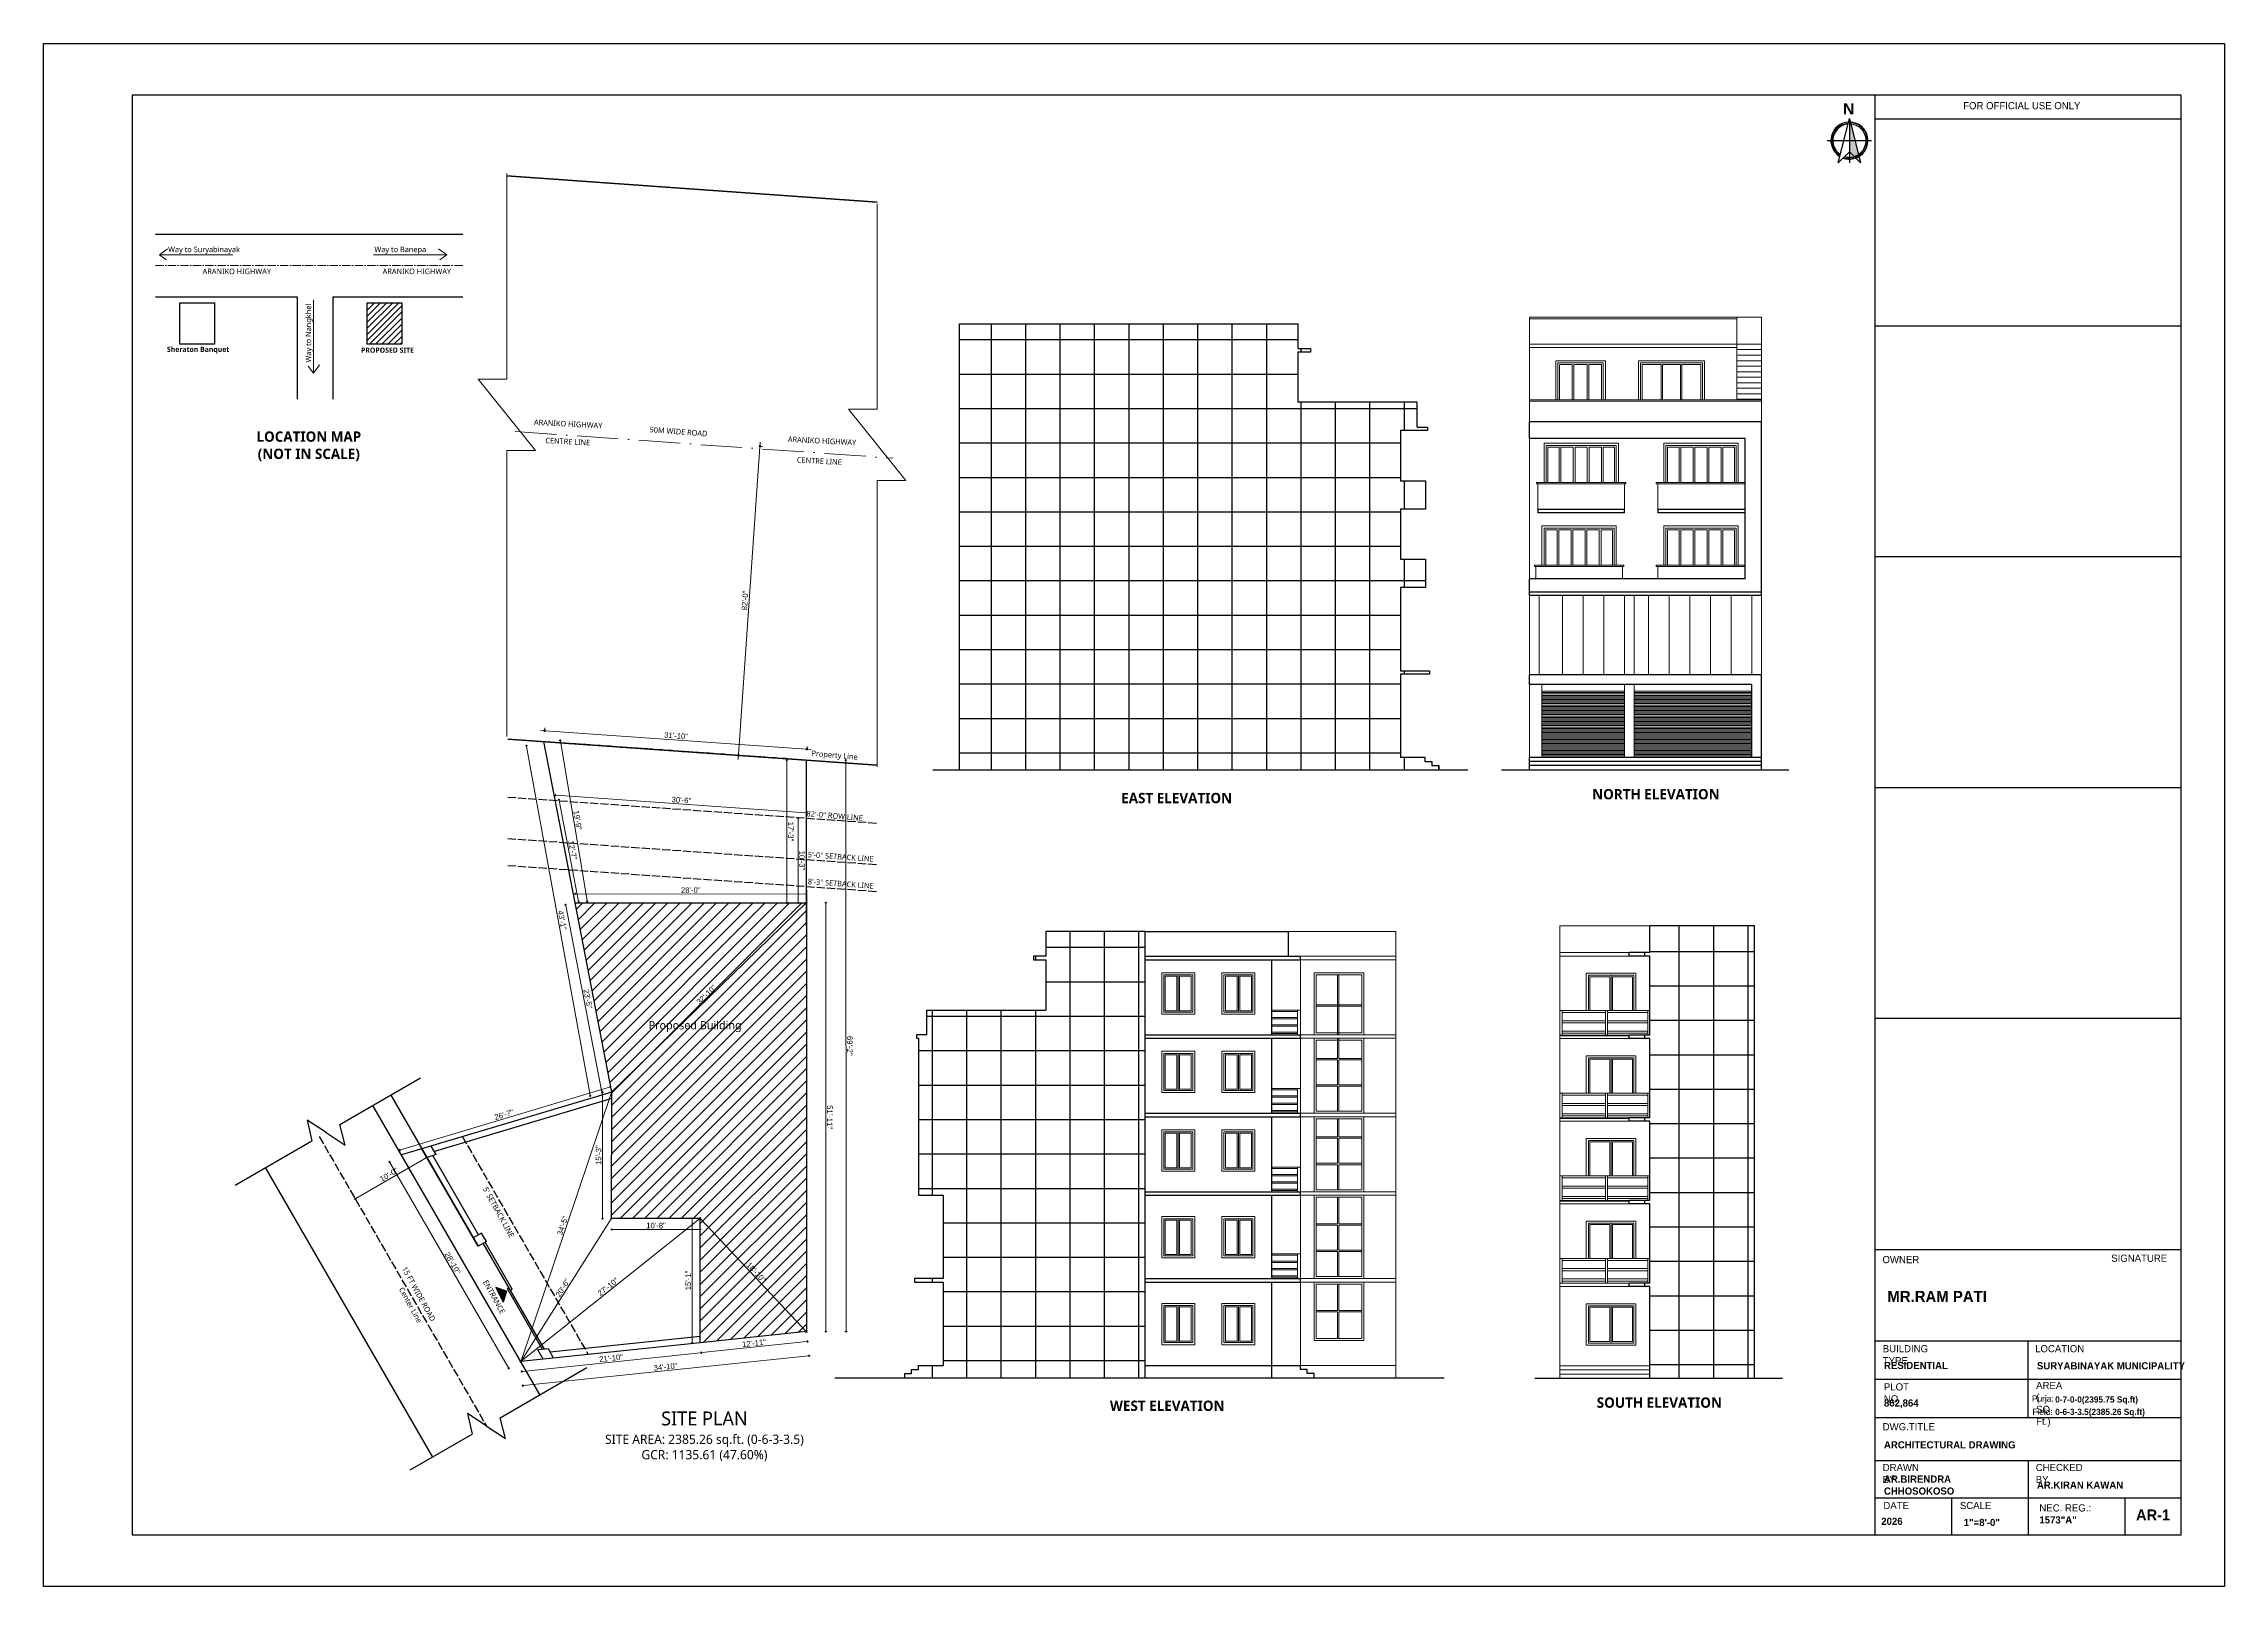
# Model space of a CAD drawing. Header units: inches. Extents: x -71 to 2682309, y -3332 to 801571.
# Drawn here: x 2670074 to 2673242, y 792228 to 794468 of the extents above; entities that cross this region are included whole.
import ezdxf

# ---------------------------------------------------------------- set-up
doc = ezdxf.new("R2010")
doc.units = ezdxf.units.IN
doc.header["$MEASUREMENT"] = 0
doc.header["$PDMODE"] = 99
doc.linetypes.add('ACAD_ISO02W100', pattern=[15, 12, -3])
doc.linetypes.add('ACAD_ISO10W100', pattern=[18, 12, -3, 0, -3])
for name, color, linetype in [('ASHADE', 253, 'Continuous'), ('Hatch 01_UC', 7, 'Continuous'), ('lettring', 7, 'Continuous'), ('text EA', 7, 'Continuous')]:
    doc.layers.add(name, color=color, linetype=linetype)
for name, color, linetype, lineweight in [('BORDER', 5, 'Continuous', 60), ('dimension EA', 251, 'Continuous', 5), ('DOOR-WIN RA', 3, 'Continuous', 20), ('ELE1 RA', 1, 'Continuous', 30), ('ELE2 RA', 130, 'Continuous', 20), ('Hatch', 254, 'Continuous', 9), ('HATCH RA', 8, 'Continuous', 9), ('Road', 42, 'Continuous', 15), ('stair EA', 132, 'Continuous', 5), ('Text', 7, 'Continuous', 20), ('TEXTURE EA', 8, 'ACAD_ISO10W100', 9), ('wall EA', 24, 'Continuous', 40)]:
    doc.layers.add(name, color=color, linetype=linetype, lineweight=lineweight)
doc.styles.add('ARIAL', font='GOTHIC.TTF')
doc.styles.add('DIM 8', font='arial.ttf', dxfattribs={"height": 8})
doc.styles.add('EAPL', font='arial.ttf', dxfattribs={"height": 8})
doc.styles.add('m4', font='', dxfattribs={"height": 9})
doc.styles.add('SANSSERIFBOLD', font='SASB____.pfb', dxfattribs={"height": 0.3})
doc.styles.get("Standard").update_dxf_attribs({"font": 'arial.ttf'})
doc.styles.get('m4').set_extended_font_data('Revel Light')
doc.dimstyles.new('Copy of DIM 8', dxfattribs={"dimtxt": 8, "dimasz": 1, "dimexe": 6, "dimexo": 18, "dimgap": 1.6875, "dimtad": 1, "dimdec": 0, "dimzin": 3, "dimdsep": 46, "dimlunit": 4, "dimtxsty": 'DIM 8', "dimblk": 'dot 2', "dimcen": 0.09375, "dimse1": 1, "dimse2": 1, "dimclrd": 1, "dimclre": 1, "dimclrt": 256, "dimadec": 0, "dimazin": 0, "dimtfac": 0.75, "dimtdec": 0, "dimtix": 1, "dimtmove": 1, "dimatfit": 3, "dimldrblk": 'DOT', "dimfxl": 1, "dimtolj": 1, "dimtzin": 0, "dimlwd": 9, "dimlwe": 9, "dimarcsym": 0})
doc.dimstyles.new('EA Copy of 1-8', dxfattribs={"dimtxt": 8, "dimasz": 6, "dimexe": 4, "dimexo": 6, "dimgap": 2, "dimtad": 1, "dimdec": 0, "dimzin": 0, "dimdsep": 46, "dimlunit": 3, "dimtxsty": 'EAPL', "dimblk": 'DOTSMALL', "dimcen": -0.09, "dimdle": 6, "dimclrd": 256, "dimclre": 256, "dimclrt": 256, "dimadec": 0, "dimazin": 0, "dimtfac": 8, "dimtdec": 0, "dimtix": 1, "dimtmove": 0, "dimatfit": 3, "dimldrblk": 'OPEN30', "dimfxl": 1, "dimfxlon": 1, "dimtolj": 1, "dimtzin": 0, "dimlwd": -1, "dimlwe": -1, "dimarcsym": 0})

# ---------------------------------------------------------------- blocks, each defined once
blk = doc.blocks.new('_DotSmall')
at = {"color": 0, "linetype": 'ByBlock', "const_width": 0.5}
blk.add_lwpolyline([(-0.0625, 0, 1), (0.0625, 0, 1)], format="xyb", close=True, dxfattribs=at)
blk = doc.blocks.new('*D1250')
at = {"layer": 'Defpoints', "color": 0, "transparency": 16777216}
for p in [(2671069.5, 793886.8), (2671114.6, 793883.6), (2671037.9, 793437.9)]:
    blk.add_point(p, dxfattribs=at)
at = {"layer": 'dimension EA', "transparency": 16777216}
for p, q in [((2671082.6, 793428.8), (2671115, 793889.6)), ((2671113.6, 793883.7), (2671118.6, 793883.4)), ((2671082, 793434.8), (2671087, 793434.5))]:
    blk.add_line(p, q, dxfattribs=at)
at = {"layer": 'dimension EA', "transparency": 16777216, "xscale": 6, "yscale": 6, "zscale": 6}
for p, rotation in [((2671114.6, 793883.6), 85.97613988679564), ((2671083, 793434.7), 265.9761398867956)]:
    blk.add_blockref('_DotSmall', p, dxfattribs=dict(at, rotation=rotation))
at = {"layer": 'dimension EA', "transparency": 16777216, "insert": (2671092.7, 793659.6), "char_height": 8, "attachment_point": 5, "rotation": 85.9761, "style": 'EAPL'}
blk.add_mtext('\\A1;82\'-0"', dxfattribs=at)
blk = doc.blocks.new('_Open30')
at = {"color": 0, "linetype": 'ByBlock', "lineweight": -2}
for p, q in [((-1, 0.27), (0, 0)), ((0, 0), (-1, -0.27)), ((0, 0), (-1, 0))]:
    blk.add_line(p, q, dxfattribs=at)
blk = doc.blocks.new('*D1251')
at = {"layer": 'Defpoints', "color": 0, "transparency": 16777216}
for p in [(2670800.5, 793454.6), (2671181.7, 793427.8), (2671182.8, 793443.8)]:
    blk.add_point(p, dxfattribs=at)
at = {"layer": 'dimension EA', "transparency": 16777216}
for p, q in [((2670795.7, 793471), (2671188.8, 793443.3)), ((2670801.6, 793469.6), (2670801.9, 793474.6)), ((2671182.8, 793442.8), (2671183.1, 793447.7))]:
    blk.add_line(p, q, dxfattribs=at)
at = {"layer": 'dimension EA', "transparency": 16777216, "xscale": 6, "yscale": 6, "zscale": 6}
for p, rotation in [((2670801.7, 793470.6), 175.9761398867637), ((2671182.8, 793443.8), 355.9761398867637)]:
    blk.add_blockref('_DotSmall', p, dxfattribs=dict(at, rotation=rotation))
at = {"layer": 'dimension EA', "transparency": 16777216, "insert": (2670992.7, 793463.2), "char_height": 8, "attachment_point": 5, "rotation": 355.9761, "style": 'EAPL'}
blk.add_mtext('\\A1;31\'-10"', dxfattribs=at)
blk = doc.blocks.new('dot1')
at = {"layer": 'Hatch'}
h = blk.add_hatch(color=256, dxfattribs=at)
edge = h.paths.add_edge_path()
edge.add_arc((0, 0), 1, 0, 360)
for p, q in [((3, 0), (-3, 0)), ((0, 3), (0, -3))]:
    blk.add_line(p, q, dxfattribs=at)
blk.add_circle((0, 0), 1, dxfattribs=at)
blk = doc.blocks.new('dot 2')
at = {"layer": 'Hatch', "xscale": 0.5, "yscale": 0.5, "zscale": 0.5}
blk.add_blockref('dot1', (0, 0), dxfattribs=at)
blk = doc.blocks.new('*D1260')
at = {"layer": 'Defpoints', "color": 0, "transparency": 16777216}
for p in [(2670597.3, 792908.1), (2670493.3, 792848.1), (2670526.5, 792790.7)]:
    blk.add_point(p, dxfattribs=at)
at = {"layer": 'lettring', "color": 1, "lineweight": 9, "transparency": 16777216}
blk.add_line((2670629.5, 792850.3), (2670527.3, 792791.2), dxfattribs=at)
for p, rotation in [((2670630.4, 792850.8), 30.0101132260859), ((2670526.5, 792790.7), 210.0101132260858)]:
    blk.add_blockref('dot 2', p, dxfattribs=dict(at, rotation=rotation))
at = {"layer": 'lettring', "transparency": 16777216, "insert": (2670575.5, 792825.7), "char_height": 8, "attachment_point": 5, "rotation": 30.0101, "style": 'DIM 8'}
blk.add_mtext('\\A1;10\'-0"', dxfattribs=at)
blk = doc.blocks.new('_Dot')
at = {"color": 0, "linetype": 'ByBlock', "lineweight": -2}
blk.add_line((-0.5, 0), (-1, 0), dxfattribs=at)
at = {"color": 0, "linetype": 'ByBlock', "const_width": 0.5}
blk.add_lwpolyline([(-0.25, 0, 1), (0.25, 0, 1)], format="xyb", close=True, dxfattribs=at)
blk = doc.blocks.new('*D1261')
at = {"layer": 'Defpoints', "color": 0, "transparency": 16777216}
for p in [(2670814.3, 793454.7), (2670853.4, 793221), (2670863.5, 793222.7)]:
    blk.add_point(p, dxfattribs=at)
at = {"layer": 'lettring', "color": 1, "lineweight": 9, "transparency": 16777216}
blk.add_line((2670824.5, 793455.4), (2670863.3, 793223.7), dxfattribs=at)
for p, rotation in [((2670824.3, 793456.4), 99.51933942177622), ((2670863.5, 793222.7), 279.5193394217762)]:
    blk.add_blockref('dot 2', p, dxfattribs=dict(at, rotation=rotation))
at = {"layer": 'lettring', "transparency": 16777216, "insert": (2670849.6, 793340.5), "char_height": 8, "attachment_point": 5, "rotation": 279.5193, "style": 'DIM 8'}
blk.add_mtext('\\A1;19\'-9"', dxfattribs=at)
blk = doc.blocks.new('*D1263')
at = {"layer": 'Defpoints', "color": 0, "transparency": 16777216}
for p in [(2670897.1, 792953.1), (2670899.3, 792945.8), (2670593.6, 792854.4)]:
    blk.add_point(p, dxfattribs=at)
at = {"layer": 'lettring', "color": 1, "lineweight": 9, "transparency": 16777216}
blk.add_line((2670592.4, 792861.9), (2670896.1, 792952.8), dxfattribs=at)
for p, rotation in [((2670897.1, 792953.1), 16.6586954019811), ((2670591.5, 792861.6), 196.6586954019811)]:
    blk.add_blockref('dot 2', p, dxfattribs=dict(at, rotation=rotation))
at = {"layer": 'lettring', "transparency": 16777216, "insert": (2670742.6, 792912.9), "char_height": 8, "attachment_point": 5, "rotation": 16.6587, "style": 'DIM 8'}
blk.add_mtext('\\A1;26\'-7"', dxfattribs=at)
blk = doc.blocks.new('*D1264')
at = {"layer": 'Defpoints', "color": 0, "transparency": 16777216}
for p in [(2671027.7, 792581.8), (2670766.9, 792554.5), (2671029.2, 792567.3)]:
    blk.add_point(p, dxfattribs=at)
at = {"layer": 'lettring', "color": 1, "lineweight": 9, "transparency": 16777216}
blk.add_line((2670769.4, 792540.1), (2671028.2, 792567.2), dxfattribs=at)
for p, rotation in [((2670768.4, 792540), 185.9856913972939), ((2671029.2, 792567.3), 5.985691397293843)]:
    blk.add_blockref('dot 2', p, dxfattribs=dict(at, rotation=rotation))
at = {"layer": 'lettring', "transparency": 16777216, "insert": (2670898.2, 792559.4), "char_height": 8, "attachment_point": 5, "rotation": 5.9857, "style": 'DIM 8'}
blk.add_mtext('\\A1;21\'-10"', dxfattribs=at)
blk = doc.blocks.new('*D1252')
at = {"layer": 'Defpoints', "color": 0, "transparency": 16777216}
for p in [(2670593.6, 792854.4), (2670749.6, 792544.5), (2670766.9, 792554.5)]:
    blk.add_point(p, dxfattribs=at)
at = {"layer": 'lettring', "color": 1, "lineweight": 9, "transparency": 16777216}
blk.add_line((2670576.9, 792843.5), (2670749.1, 792545.4), dxfattribs=at)
for p, rotation in [((2670576.4, 792844.4), 120.0101132262848), ((2670749.6, 792544.5), 300.0101132262848)]:
    blk.add_blockref('dot 2', p, dxfattribs=dict(at, rotation=rotation))
at = {"layer": 'lettring', "transparency": 16777216, "insert": (2670668, 792697.3), "char_height": 8, "attachment_point": 5, "rotation": 300.0101, "style": 'DIM 8'}
blk.add_mtext('\\A1;28\'-10"', dxfattribs=at)
blk = doc.blocks.new('*D1265')
at = {"layer": 'Defpoints', "color": 0, "transparency": 16777216}
for p in [(2670899.3, 792945.8), (2670885.9, 792762.3), (2670899.3, 792762.3)]:
    blk.add_point(p, dxfattribs=at)
at = {"layer": 'lettring', "color": 1, "lineweight": 9, "transparency": 16777216}
blk.add_line((2670885.9, 792944.8), (2670885.9, 792763.3), dxfattribs=at)
for p, rotation in [((2670885.9, 792945.8), 90), ((2670885.9, 792762.3), 270)]:
    blk.add_blockref('dot 2', p, dxfattribs=dict(at, rotation=rotation))
at = {"layer": 'lettring', "transparency": 16777216, "insert": (2670880.1, 792854.1), "char_height": 8, "attachment_point": 5, "rotation": 90, "style": 'DIM 8'}
blk.add_mtext('\\A1;15\'-3"', dxfattribs=at)
blk = doc.blocks.new('*D1266')
at = {"layer": 'Defpoints', "color": 0, "transparency": 16777216}
for p in [(2670899.3, 792762.3), (2671027.7, 792762.3), (2671027.7, 792746.1)]:
    blk.add_point(p, dxfattribs=at)
at = {"layer": 'lettring', "color": 1, "lineweight": 9, "transparency": 16777216}
blk.add_line((2670900.3, 792746.1), (2671026.7, 792746.1), dxfattribs=at)
at = {"layer": 'lettring', "color": 1, "lineweight": 9, "transparency": 16777216, "rotation": 180}
blk.add_blockref('dot 2', (2670899.3, 792746.1), dxfattribs=at)
at = {"layer": 'lettring', "color": 1, "lineweight": 9, "transparency": 16777216}
blk.add_blockref('dot 2', (2671027.7, 792746.1), dxfattribs=at)
at = {"layer": 'lettring', "transparency": 16777216, "insert": (2670963.5, 792751.9), "char_height": 8, "attachment_point": 5, "style": 'DIM 8'}
blk.add_mtext('\\A1;10\'-8"', dxfattribs=at)
blk = doc.blocks.new('*D1267')
at = {"layer": 'Defpoints', "color": 0, "transparency": 16777216}
for p in [(2671027.7, 792762.3), (2671016, 792581.8), (2671027.7, 792581.8)]:
    blk.add_point(p, dxfattribs=at)
at = {"layer": 'lettring', "color": 1, "lineweight": 9, "transparency": 16777216}
blk.add_line((2671016, 792761.3), (2671016, 792582.8), dxfattribs=at)
for p, rotation in [((2671016, 792762.3), 90), ((2671016, 792581.8), 270)]:
    blk.add_blockref('dot 2', p, dxfattribs=dict(at, rotation=rotation))
at = {"layer": 'lettring', "transparency": 16777216, "insert": (2671010.3, 792672.1), "char_height": 8, "attachment_point": 5, "rotation": 90, "style": 'DIM 8'}
blk.add_mtext('\\A1;15\'-1"', dxfattribs=at)
blk = doc.blocks.new('*D1253')
at = {"layer": 'Defpoints', "color": 0, "transparency": 16777216}
for p in [(2671027.7, 792762.3), (2670766.8, 792554.5), (2670766.9, 792554.5)]:
    blk.add_point(p, dxfattribs=at)
at = {"layer": 'lettring', "color": 1, "lineweight": 9, "transparency": 16777216}
blk.add_line((2671026.9, 792761.7), (2670767.6, 792555.1), dxfattribs=at)
for p, rotation in [((2671027.7, 792762.4), 38.55288337492526), ((2670766.8, 792554.5), 218.5528833749253)]:
    blk.add_blockref('dot 2', p, dxfattribs=dict(at, rotation=rotation))
at = {"layer": 'lettring', "transparency": 16777216, "insert": (2670893.7, 792662.9), "char_height": 8, "attachment_point": 5, "rotation": 38.5529, "style": 'DIM 8'}
blk.add_mtext('\\A1;27\'-10"', dxfattribs=at)
blk = doc.blocks.new('*D1268')
at = {"layer": 'Defpoints', "color": 0, "transparency": 16777216}
for p in [(2670898.7, 792762.3), (2670767.1, 792554.3), (2670767.1, 792554.3)]:
    blk.add_point(p, dxfattribs=at)
at = {"layer": 'lettring', "color": 1, "lineweight": 9, "transparency": 16777216}
blk.add_line((2670898.2, 792761.5), (2670767.6, 792555.2), dxfattribs=at)
for p, rotation in [((2670898.7, 792762.3), 57.67147786165453), ((2670767.1, 792554.3), 237.6714778616545)]:
    blk.add_blockref('dot 2', p, dxfattribs=dict(at, rotation=rotation))
at = {"layer": 'lettring', "transparency": 16777216, "insert": (2670828, 792661.4), "char_height": 8, "attachment_point": 5, "rotation": 57.6715, "style": 'DIM 8'}
blk.add_mtext('\\A1;20\'-6"', dxfattribs=at)
blk = doc.blocks.new('*D1254')
at = {"layer": 'Defpoints', "color": 0, "transparency": 16777216}
for p in [(2670899.3, 792945.8), (2670899.3, 792945.8), (2670767.3, 792554.4)]:
    blk.add_point(p, dxfattribs=at)
at = {"layer": 'lettring', "color": 1, "lineweight": 9, "transparency": 16777216}
blk.add_line((2670767.7, 792555.3), (2670898.9, 792944.9), dxfattribs=at)
for p, rotation in [((2670899.3, 792945.8), 71.37594662596511), ((2670767.3, 792554.4), 251.3759466259651)]:
    blk.add_blockref('dot 2', p, dxfattribs=dict(at, rotation=rotation))
at = {"layer": 'lettring', "transparency": 16777216, "insert": (2670827.8, 792751.9), "char_height": 8, "attachment_point": 5, "rotation": 71.3759, "style": 'DIM 8'}
blk.add_mtext('\\A1;34\'-5"', dxfattribs=at)
blk = doc.blocks.new('*D1269')
at = {"layer": 'Defpoints', "color": 0, "transparency": 16777216}
for p in [(2671181.9, 793220.5), (2671181.9, 793220.5), (2670899.3, 792945.8)]:
    blk.add_point(p, dxfattribs=at)
at = {"layer": 'lettring', "color": 1, "lineweight": 9, "transparency": 16777216}
blk.add_line((2670900, 792946.5), (2671181.2, 793219.9), dxfattribs=at)
for p, rotation in [((2671181.9, 793220.5), 44.18679778061819), ((2670899.3, 792945.8), 224.1867977806182)]:
    blk.add_blockref('dot 2', p, dxfattribs=dict(at, rotation=rotation))
at = {"layer": 'lettring', "transparency": 16777216, "insert": (2671036.6, 793087.3), "char_height": 8, "attachment_point": 5, "rotation": 44.1868, "style": 'DIM 8'}
blk.add_mtext('\\A1;32\'-10"', dxfattribs=at)
blk = doc.blocks.new('*D1270')
at = {"layer": 'Defpoints', "color": 0, "transparency": 16777216}
for p in [(2671027.7, 792581.8), (2671182.1, 792598), (2671029.2, 792567.3)]:
    blk.add_point(p, dxfattribs=at)
at = {"layer": 'lettring', "color": 1, "lineweight": 9, "transparency": 16777216}
blk.add_line((2671182.6, 792583.4), (2671030.2, 792567.4), dxfattribs=at)
for p, rotation in [((2671183.6, 792583.5), 5.990932067833308), ((2671029.2, 792567.3), 185.9909320678333)]:
    blk.add_blockref('dot 2', p, dxfattribs=dict(at, rotation=rotation))
at = {"layer": 'lettring', "transparency": 16777216, "insert": (2671105.8, 792581.1), "char_height": 8, "attachment_point": 5, "rotation": 5.9909, "style": 'DIM 8'}
blk.add_mtext('\\A1;12\'-11"', dxfattribs=at)
blk = doc.blocks.new('*D1255')
at = {"layer": 'Defpoints', "color": 0, "transparency": 16777216}
for p in [(2671182.1, 792598), (2670766.4, 792554.7), (2670770.1, 792519.4)]:
    blk.add_point(p, dxfattribs=at)
at = {"layer": 'lettring', "color": 1, "lineweight": 9, "transparency": 16777216}
blk.add_line((2671184.8, 792562.6), (2670771.1, 792519.5), dxfattribs=at)
for p, rotation in [((2671185.8, 792562.7), 5.949185899376017), ((2670770.1, 792519.4), 185.949185899376)]:
    blk.add_blockref('dot 2', p, dxfattribs=dict(at, rotation=rotation))
at = {"layer": 'lettring', "transparency": 16777216, "insert": (2670977.3, 792546.8), "char_height": 8, "attachment_point": 5, "rotation": 5.9492, "style": 'DIM 8'}
blk.add_mtext('\\A1;34\'-10"', dxfattribs=at)
blk = doc.blocks.new('*D1257')
at = {"layer": 'Defpoints', "color": 0, "transparency": 16777216}
for p in [(2671181.9, 793220.6), (2671182.1, 792598), (2671210.2, 792598)]:
    blk.add_point(p, dxfattribs=at)
at = {"layer": 'lettring', "color": 1, "lineweight": 9, "transparency": 16777216}
blk.add_line((2671210.1, 793219.6), (2671210.2, 792599), dxfattribs=at)
for p, rotation in [((2671210.1, 793220.6), 90.01302370536904), ((2671210.2, 792598), 270.0130237053691)]:
    blk.add_blockref('dot 2', p, dxfattribs=dict(at, rotation=rotation))
at = {"layer": 'lettring', "transparency": 16777216, "insert": (2671215.9, 792909.3), "char_height": 8, "attachment_point": 5, "rotation": 270.013, "style": 'DIM 8'}
blk.add_mtext('\\A1;51\'-11"', dxfattribs=at)
blk = doc.blocks.new('*D1258')
at = {"layer": 'Defpoints', "color": 0, "transparency": 16777216}
for p in [(2671027.5, 792762.2), (2671027.7, 792762.4), (2671182.1, 792598)]:
    blk.add_point(p, dxfattribs=at)
at = {"layer": 'lettring', "color": 1, "lineweight": 9, "transparency": 16777216}
blk.add_line((2671181.2, 792598.6), (2671028.2, 792761.5), dxfattribs=at)
for p, rotation in [((2671027.5, 792762.2), 133.2094921398921), ((2671181.9, 792597.8), 313.2094921398921)]:
    blk.add_blockref('dot 2', p, dxfattribs=dict(at, rotation=rotation))
at = {"layer": 'lettring', "transparency": 16777216, "insert": (2671108.9, 792684), "char_height": 8, "attachment_point": 5, "rotation": 313.2095, "style": 'DIM 8'}
blk.add_mtext('\\A1;18\'-10"', dxfattribs=at)
blk = doc.blocks.new('*D1259')
at = {"layer": 'Defpoints', "color": 0, "transparency": 16777216}
for p in [(2670775.2, 793448.5), (2670806.6, 793454.2), (2670899.3, 792945.8)]:
    blk.add_point(p, dxfattribs=at)
at = {"layer": 'lettring', "color": 1, "lineweight": 9, "transparency": 16777216}
blk.add_line((2670867.7, 792941.1), (2670775.3, 793447.5), dxfattribs=at)
for p, rotation in [((2670775.2, 793448.5), 100.3315308603973), ((2670867.8, 792940.1), 280.3315308603973)]:
    blk.add_blockref('dot 2', p, dxfattribs=dict(at, rotation=rotation))
at = {"layer": 'lettring', "transparency": 16777216, "insert": (2670827.2, 793195.3), "char_height": 8, "attachment_point": 5, "rotation": 280.3315, "style": 'DIM 8'}
blk.add_mtext('\\A1;43\'-1"', dxfattribs=at)
blk = doc.blocks.new('*D1679')
at = {"layer": 'Defpoints', "color": 0, "transparency": 16777216}
for p in [(2670817.1, 793369.2), (2671181.8, 793343.6), (2671182.3, 793351.1)]:
    blk.add_point(p, dxfattribs=at)
at = {"layer": 'lettring', "color": 1, "lineweight": 9, "transparency": 16777216}
blk.add_line((2670818.6, 793376.7), (2671181.3, 793351.1), dxfattribs=at)
for p, rotation in [((2670817.6, 793376.7), 175.9761398867027), ((2671182.3, 793351.1), 355.9761398867026)]:
    blk.add_blockref('dot 2', p, dxfattribs=dict(at, rotation=rotation))
at = {"layer": 'lettring', "transparency": 16777216, "insert": (2671000.4, 793369.7), "char_height": 8, "attachment_point": 5, "rotation": 355.9761, "style": 'DIM 8'}
blk.add_mtext('\\A1;30\'-6"', dxfattribs=at)
blk = doc.blocks.new('*D1724')
at = {"layer": 'Defpoints', "color": 0, "transparency": 16777216}
for p in [(2670832.1, 793217.8), (2670855, 793222.2), (2670908.4, 792946.9)]:
    blk.add_point(p, dxfattribs=at)
at = {"layer": 'lettring', "color": 1, "lineweight": 9, "transparency": 16777216}
blk.add_line((2670885.4, 792943.4), (2670832.3, 793216.8), dxfattribs=at)
for p, rotation in [((2670832.1, 793217.8), 100.9802814916741), ((2670885.6, 792942.4), 280.9802814916741)]:
    blk.add_blockref('dot 2', p, dxfattribs=dict(at, rotation=rotation))
at = {"layer": 'lettring', "transparency": 16777216, "insert": (2670864.5, 793081.2), "char_height": 8, "attachment_point": 5, "rotation": 280.9803, "style": 'DIM 8'}
blk.add_mtext('\\A1;23\'-5"', dxfattribs=at)
blk = doc.blocks.new('*D1726')
at = {"layer": 'Defpoints', "color": 0, "transparency": 16777216}
for p in [(2670817.1, 793369.2), (2670846, 793220.5), (2670851.2, 793221.6)]:
    blk.add_point(p, dxfattribs=at)
at = {"layer": 'lettring', "color": 1, "lineweight": 9, "transparency": 16777216}
blk.add_line((2670822.6, 793369.3), (2670851, 793222.6), dxfattribs=at)
for p, rotation in [((2670822.4, 793370.3), 100.9802814915537), ((2670851.2, 793221.6), 280.9802814915537)]:
    blk.add_blockref('dot 2', p, dxfattribs=dict(at, rotation=rotation))
at = {"layer": 'lettring', "transparency": 16777216, "insert": (2670842.4, 793297), "char_height": 8, "attachment_point": 5, "rotation": 280.9803, "style": 'DIM 8'}
blk.add_mtext('\\A1;12\'-7"', dxfattribs=at)
blk = doc.blocks.new('*D2006')
at = {"layer": 'Defpoints', "color": 0, "transparency": 16777216}
for p in [(2670846, 793220.5), (2671181.8, 793233.3), (2671181.8, 793220.3)]:
    blk.add_point(p, dxfattribs=at)
at = {"layer": 'lettring', "color": 1, "lineweight": 9, "transparency": 16777216}
blk.add_line((2670847, 793233.5), (2671180.8, 793233.3), dxfattribs=at)
for p, rotation in [((2670846, 793233.5), 179.9645586162978), ((2671181.8, 793233.3), 359.9645586162978)]:
    blk.add_blockref('dot 2', p, dxfattribs=dict(at, rotation=rotation))
at = {"layer": 'lettring', "transparency": 16777216, "insert": (2671013.9, 793239.1), "char_height": 8, "attachment_point": 5, "rotation": 359.9646, "style": 'DIM 8'}
blk.add_mtext('\\A1;28\'-0"', dxfattribs=at)

msp = doc.modelspace()

# ---------------------------------------------------------------- hatches: boundary and pattern name
at = {"layer": 'ELE2 RA', "transparency": 33554687}
h = msp.add_hatch(dxfattribs=at)
h.set_pattern_fill('ANSI31', color=256, scale=50)
h.set_pattern_definition([(45, (7682.172, 1888.18), (-4.419417382, 4.419417382), [])])
h.paths.add_polyline_path([(2670594.2, 794091.9), (2670544, 794091.9), (2670544, 794031.6), (2670594.2, 794031.6)])
at = {"layer": 'Hatch 01_UC'}
h = msp.add_hatch(dxfattribs=at)
h.set_pattern_fill('ANSI37', color=256, scale=400, angle=45)
h.set_pattern_definition([(90, (-7699.4, 3338.36), (-50, 0), []), (180, (-7699.4, 3338.36), (-7e-15, -50), [])])
h.paths.add_polyline_path([(2672045.1, 793792.4), (2672081.1, 793792.4), (2672081.1, 793833.4), (2672045.1, 793833.4), (2672045.1, 793906.4), (2672084.1, 793906.4), (2672084.1, 793911.4), (2672069.1, 793911.4), (2672069.1, 793947.4), (2671896.1, 793947.4), (2671896.1, 794020.4), (2671914.1, 794020.4), (2671914.1, 794025.4), (2671896.1, 794025.4), (2671896.1, 794061.4), (2671404.3, 794061.4), (2671404.3, 793413.4), (2672045.1, 793413.4), (2672101, 793413.4), (2672101, 793419.4), (2672091, 793419.4), (2672091, 793425.4), (2672081, 793425.4), (2672081, 793431.4), (2672045.1, 793431.4), (2672045.1, 793552.4), (2672087.1, 793552.4), (2672087.1, 793557.4), (2672045.1, 793557.4), (2672045.1, 793678.4), (2672081.1, 793678.4), (2672081.1, 793719.4), (2672045.1, 793719.4)])
h = msp.add_hatch(dxfattribs=at)
h.set_pattern_fill('ANSI37', color=256, scale=400, angle=45)
h.set_pattern_definition([(90, (-8884.96, 2455.894), (-50, 0), []), (180, (-8884.96, 2455.894), (-7e-15, -50), [])])
h.paths.add_polyline_path([(2671344.8, 792909.9), (2671344.8, 792950.9), (2671344.8, 793023.9), (2671341.7, 793023.9), (2671341.7, 793028.9), (2671356.7, 793028.9), (2671356.7, 793064.9), (2671529.8, 793064.9), (2671529.8, 793137.9), (2671511.7, 793137.9), (2671511.7, 793142.9), (2671529.7, 793142.9), (2671529.7, 793178.9), (2671674.1, 793178.9), (2671674.1, 792530.9), (2671380.8, 792530.9), (2671324.8, 792530.9), (2671324.8, 792536.9), (2671334.8, 792536.9), (2671334.8, 792542.9), (2671344.8, 792542.9), (2671344.8, 792548.9), (2671380.8, 792548.9), (2671380.8, 792669.9), (2671338.8, 792669.9), (2671338.8, 792674.9), (2671380.8, 792674.9), (2671380.8, 792795.9), (2671344.8, 792795.9), (2671344.8, 792836.9)])
h = msp.add_hatch(dxfattribs=at)
h.set_pattern_fill('ANSI37', color=256, scale=400, angle=45)
h.paths.add_polyline_path([(2672559.5, 793187.3), (2672407.2, 793187.3), (2672407.2, 793148.3), (2672377.2, 793148.3), (2672377.2, 793143.3), (2672407.2, 793143.3), (2672407.2, 793028.3), (2672377.2, 793028.3), (2672377.2, 793023.3), (2672407.2, 793023.3), (2672407.2, 792908.3), (2672377.2, 792908.3), (2672377.2, 792903.3), (2672407.2, 792903.3), (2672407.2, 792788.3), (2672377.2, 792788.3), (2672377.2, 792783.3), (2672407.2, 792783.3), (2672407.2, 792668.3), (2672377.2, 792668.3), (2672377.2, 792663.3), (2672407.2, 792663.3), (2672407.2, 792529.9), (2672559.5, 792529.9)])
at = {"layer": 'HATCH RA', "transparency": 33554687}
h = msp.add_hatch(dxfattribs=at)
h.set_pattern_fill('ANSI31', color=256, scale=100)
h.set_pattern_definition([(45, (23041.644, 287.598), (-8.838834765, 8.838834765), [])])
h.paths.add_polyline_path([(2671027.7, 792762.3), (2671027.7, 792581.8), (2671182.1, 792598), (2671181.9, 793220.5), (2670846, 793220.5), (2670899.3, 792945.8), (2670898.7, 792762.3)])
h.paths.add_polyline_path([(2670951, 793029.9), (2671088.8, 793029.9), (2671088.8, 793055.2), (2670951, 793055.2)], flags=24)
h = msp.add_hatch(color=256, dxfattribs=at)
h.dxf.hatch_style = 1
h.paths.add_polyline_path([(2670741.6, 792640.8), (2670746.4, 792656.7), (2670730.6, 792661.9)])

# ---------------------------------------------------------------- linework, layer by layer
for p, q in [((2672681, 794295.1), (2672697.2, 794359.7)), ((2672697.2, 794359.7), (2672697.1, 794295.1)), ((2672697.2, 794359.7), (2672713.3, 794295.1)), ((2672664.9, 794327.4), (2672729.4, 794327.4)), ((2672697.2, 794311.3), (2672681, 794295.1)), ((2672713.3, 794295.1), (2672697.2, 794311.3))]:
    msp.add_line(p, q)
at = {"color": 244, "lineweight": 30, "true_color": 0x991b1e}
for p, q in [((2670846, 793220.5), (2670800.5, 793454.6)), ((2671181.7, 793427.8), (2671182.2, 792945.8)), ((2670746.4, 792656.7), (2670730.6, 792661.9)), ((2670730.6, 792661.9), (2670741.6, 792640.8)), ((2670746.4, 792656.7), (2670741.6, 792640.8)), ((2670716.9, 792461), (2670689.6, 792479.2)), ((2670689.6, 792479.2), (2670696.5, 792449.2))]:
    msp.add_line(p, q, dxfattribs=at)
at = {"linetype": 'ACAD_ISO02W100'}
for p, q in [((2671181.7, 793427.8), (2670806.8, 793454.2)), ((2670806.8, 793454.2), (2671135.9, 793431)), ((2670748, 793374.1), (2671284.9, 793336.3)), ((2670748, 793314), (2671284.9, 793276.2)), ((2670748, 793274.9), (2671284.9, 793237.1)), ((2670474.3, 792881.1), (2670717.1, 792460.8)), ((2670682.3, 792880.9), (2670864.9, 792564.7))]:
    msp.add_line(p, q, dxfattribs=at)
at = {"lineweight": 30}
for p, q in [((2670504.4, 792898.6), (2670621.5, 792966.2)), ((2670795, 792505.8), (2670552.2, 792926.2)), ((2670578.2, 792941.2), (2670704.9, 792721.8)), ((2670899.3, 792945.8), (2670593.6, 792854.4)), ((2670899.2, 792936.4), (2670641.6, 792859.3)), ((2670484.1, 792886.8), (2670456.7, 792905)), ((2670456.7, 792905), (2670463.7, 792875)), ((2670512.1, 792868.7), (2670504.4, 792898.6)), ((2670351.9, 792810.5), (2670463.7, 792875)), ((2670484.1, 792886.8), (2670512.1, 792868.7)), ((2670704.9, 792721.8), (2670623.2, 792863.2)), ((2670644.2, 792854.9), (2670637, 792867.3)), ((2670639.1, 792415.8), (2670396.3, 792836.1)), ((2670644.2, 792854.9), (2670630.4, 792850.8)), ((2670705.6, 792738.4), (2670639.2, 792853.4)), ((2670710, 792740.9), (2670697.9, 792733.9)), ((2670717, 792728.8), (2670704.9, 792721.8)), ((2670717, 792728.8), (2670710, 792740.9)), ((2670801.7, 792572.2), (2670712.6, 792726.3)), ((2670754.7, 792659.6), (2670715.2, 792727.8)), ((2670750.2, 792661.3), (2670747.6, 792659.8)), ((2670798.4, 792571.8), (2670747.6, 792659.8)), ((2670752.1, 792658.1), (2670754.7, 792659.6)), ((2671027.7, 792581.8), (2670766.9, 792554.5)), ((2670807.1, 792572.8), (2670791.9, 792571.2)), ((2670799.5, 792557.9), (2670791.9, 792571.2)), ((2670814.8, 792559.5), (2670807.1, 792572.8)), ((2671027.7, 792590.9), (2670809.9, 792568)), ((2670737.3, 792472.8), (2670863, 792545.7)), ((2670606.4, 792397), (2670696.5, 792449.2)), ((2670716.9, 792461), (2670745, 792442.9)), ((2670745, 792442.9), (2670737.3, 792472.8))]:
    msp.add_line(p, q, dxfattribs=at)
msp.add_lwpolyline([(2671181.9, 793238.8), (2671182.1, 792598), (2671027.7, 792581.8), (2671027.7, 792762.3), (2670898.7, 792762.3), (2670899.3, 792945.8), (2670846, 793220.5), (2671181.9, 793220.5)], dxfattribs=at)
for radius, start, end in [(26.9, 92.8319, 238.9911), (24.9, 94.2506, 179.9477), (24.2, 94.779, 237.044), (26.9, 250.0518, 87.0636), (24.2, 253.0732, 85.1164), (26.2, 359.9477, 89.9477), (26.2, 179.9477, 238.5436), (24.9, 269.9477, 359.9477), (26.2, 250.7421, 269.9477)]:
    msp.add_arc((2672697.2, 794327.4), radius, start, end)
msp.add_solid([(2672697.2, 794359.7), (2672713.3, 794295.1), (2672697.2, 794311.3)])
at = {"layer": 'BORDER', "lineweight": 30}
for p, q in [((2672734.5, 792302.7), (2672734.5, 794393.4)), ((2673179, 792302.7), (2673179, 794393.4)), ((2672734.5, 794358.8), (2673179, 794358.8)), ((2673179, 794058.1), (2672734.5, 794058.1)), ((2673179, 793722.9), (2672734.5, 793722.9)), ((2673179, 793387.6), (2672734.5, 793387.6)), ((2673179, 793052.4), (2672734.5, 793052.4)), ((2672734.5, 792717.1), (2673179, 792717.1)), ((2672734.5, 792584.4), (2673179, 792584.4)), ((2672956.8, 792473.3), (2672956.8, 792584.4)), ((2672734.5, 792528.8), (2673179, 792528.8)), ((2672734.5, 792473.3), (2673179, 792473.3)), ((2672734.5, 792410.7), (2673179, 792410.7)), ((2672956.8, 792410.7), (2672956.8, 792302.7)), ((2672734.5, 792356.7), (2673179, 792356.7)), ((2672845.6, 792356.7), (2672845.6, 792302.7)), ((2673097.2, 792356.7), (2673097.2, 792302.7))]:
    msp.add_line(p, q, dxfattribs=at)
msp.add_lwpolyline([(2673179, 794393.4), (2671642.9, 794393.4), (2670202.4, 794393.4), (2670202.4, 793345), (2670202.4, 792302.7), (2671642.9, 792302.7), (2673179, 792302.7)], dxfattribs=at)
at = {"layer": 'Defpoints'}
msp.add_lwpolyline([(2670073.9, 794468.2), (2673241.9, 794468.2), (2673241.9, 792228), (2670073.9, 792228)], close=True, dxfattribs=at)
at = {"layer": 'DOOR-WIN RA'}
for p, q in [((2672339.6, 794004.8), (2672273.6, 794004.8)), ((2672273.6, 794004.8), (2672273.6, 793950.8)), ((2672294.3, 794002.3), (2672276.1, 794002.3)), ((2672276.1, 794002.3), (2672276.1, 793950.8)), ((2672294.3, 794002.3), (2672294.3, 793950.8)), ((2672316.3, 794002.3), (2672296.8, 794002.3)), ((2672296.8, 794002.3), (2672296.8, 793950.8)), ((2672316.3, 794002.3), (2672316.3, 793950.8)), ((2672337.1, 794002.3), (2672318.8, 794002.3)), ((2672318.8, 794002.3), (2672318.8, 793950.8)), ((2672337.1, 793950.8), (2672337.1, 794002.3)), ((2672339.6, 793950.8), (2672339.6, 794004.8)), ((2672483.7, 794004.8), (2672393.8, 794004.8)), ((2672393.8, 794004.8), (2672393.8, 793950.8)), ((2672396.3, 794002.3), (2672396.3, 793950.8)), ((2672423.6, 794002.3), (2672396.3, 794002.3)), ((2672423.6, 794002.3), (2672423.6, 793950.8)), ((2672425.6, 794002.3), (2672425.6, 793950.8)), ((2672451.9, 794002.3), (2672425.6, 794002.3)), ((2672451.9, 794002.3), (2672451.9, 793950.8)), ((2672481.2, 794002.3), (2672453.9, 794002.3)), ((2672453.9, 794002.3), (2672453.9, 793950.8)), ((2672481.2, 793950.8), (2672481.2, 794002.3)), ((2672483.7, 793950.8), (2672483.7, 794004.8)), ((2672358.5, 793884.8), (2672256.5, 793884.8)), ((2672256.5, 793884.8), (2672256.5, 793830.8)), ((2672275.6, 793882.3), (2672259, 793882.3)), ((2672259, 793882.3), (2672259, 793830.8)), ((2672275.6, 793882.3), (2672275.6, 793830.8)), ((2672296, 793882.3), (2672278.1, 793882.3)), ((2672278.1, 793882.3), (2672278.1, 793830.8)), ((2672296, 793882.3), (2672296, 793830.8)), ((2672316.4, 793882.3), (2672298.5, 793882.3)), ((2672298.5, 793882.3), (2672298.5, 793830.8)), ((2672316.4, 793882.3), (2672316.4, 793830.8)), ((2672336.8, 793882.3), (2672318.9, 793882.3)), ((2672318.9, 793882.3), (2672318.9, 793830.8)), ((2672336.8, 793882.3), (2672336.8, 793830.8)), ((2672356, 793882.3), (2672339.3, 793882.3)), ((2672339.3, 793882.3), (2672339.3, 793830.8)), ((2672356, 793830.8), (2672356, 793882.3)), ((2672358.5, 793830.8), (2672358.5, 793884.8)), ((2672532.6, 793884.8), (2672430.6, 793884.8)), ((2672430.6, 793884.8), (2672430.6, 793830.8)), ((2672449.7, 793882.3), (2672433.1, 793882.3)), ((2672433.1, 793882.3), (2672433.1, 793830.8)), ((2672449.7, 793882.3), (2672449.7, 793830.8)), ((2672470.1, 793882.3), (2672452.2, 793882.3)), ((2672452.2, 793882.3), (2672452.2, 793830.8)), ((2672470.1, 793882.3), (2672470.1, 793830.8)), ((2672490.5, 793882.3), (2672472.6, 793882.3)), ((2672472.6, 793882.3), (2672472.6, 793830.8)), ((2672490.5, 793882.3), (2672490.5, 793830.8)), ((2672510.9, 793882.3), (2672493, 793882.3)), ((2672493, 793882.3), (2672493, 793830.8)), ((2672510.9, 793882.3), (2672510.9, 793830.8)), ((2672530.1, 793882.3), (2672513.4, 793882.3)), ((2672513.4, 793882.3), (2672513.4, 793830.8)), ((2672530.1, 793830.8), (2672530.1, 793882.3)), ((2672532.6, 793830.8), (2672532.6, 793884.8)), ((2672355.5, 793764.8), (2672253.5, 793764.8)), ((2672253.5, 793764.8), (2672253.5, 793710.8)), ((2672272.6, 793762.3), (2672256, 793762.3)), ((2672256, 793762.3), (2672256, 793710.8)), ((2672272.6, 793762.3), (2672272.6, 793710.8)), ((2672293, 793762.3), (2672275.1, 793762.3)), ((2672275.1, 793762.3), (2672275.1, 793710.8)), ((2672293, 793762.3), (2672293, 793710.8)), ((2672313.4, 793762.3), (2672295.5, 793762.3)), ((2672295.5, 793762.3), (2672295.5, 793710.8)), ((2672313.4, 793762.3), (2672313.4, 793710.8)), ((2672333.8, 793762.3), (2672315.9, 793762.3)), ((2672315.9, 793762.3), (2672315.9, 793710.8)), ((2672333.8, 793762.3), (2672333.8, 793710.8)), ((2672353, 793762.3), (2672336.3, 793762.3)), ((2672336.3, 793762.3), (2672336.3, 793710.8)), ((2672353, 793710.8), (2672353, 793762.3)), ((2672355.5, 793710.8), (2672355.5, 793764.8)), ((2672532.6, 793764.8), (2672430.6, 793764.8)), ((2672430.6, 793764.8), (2672430.6, 793710.8)), ((2672449.7, 793762.3), (2672433.1, 793762.3)), ((2672433.1, 793762.3), (2672433.1, 793710.8)), ((2672449.7, 793762.3), (2672449.7, 793710.8)), ((2672470.1, 793762.3), (2672452.2, 793762.3)), ((2672452.2, 793762.3), (2672452.2, 793710.8)), ((2672470.1, 793762.3), (2672470.1, 793710.8)), ((2672490.5, 793762.3), (2672472.6, 793762.3)), ((2672472.6, 793762.3), (2672472.6, 793710.8)), ((2672490.5, 793762.3), (2672490.5, 793710.8)), ((2672510.9, 793762.3), (2672493, 793762.3)), ((2672493, 793762.3), (2672493, 793710.8)), ((2672510.9, 793762.3), (2672510.9, 793710.8)), ((2672530.1, 793762.3), (2672513.4, 793762.3)), ((2672513.4, 793762.3), (2672513.4, 793710.8)), ((2672530.1, 793710.8), (2672530.1, 793762.3)), ((2672532.6, 793710.8), (2672532.6, 793764.8)), ((2672280.5, 793551.8), (2672280.5, 793666.8)), ((2672310.5, 793551.8), (2672310.5, 793666.8)), ((2672340.5, 793551.8), (2672340.5, 793666.8)), ((2672405.3, 793551.8), (2672405.3, 793666.8)), ((2672435.3, 793551.8), (2672435.3, 793666.8)), ((2672465.3, 793551.8), (2672465.3, 793666.8)), ((2672495.3, 793551.8), (2672495.3, 793666.8)), ((2672525.3, 793551.8), (2672525.3, 793666.8)), ((2671720.1, 793113.9), (2671720.1, 793063.9)), ((2671722.1, 793115.9), (2671722.1, 793061.9)), ((2671724.1, 793113.9), (2671724.1, 793063.9)), ((2671807.6, 793113.9), (2671807.6, 793063.9)), ((2671809.6, 793115.9), (2671809.6, 793061.9)), ((2671811.6, 793113.9), (2671811.6, 793063.9)), ((2671953.6, 793115.9), (2671953.6, 793031.9)), ((2671955.6, 793115.9), (2671955.6, 793031.9)), ((2672348.9, 793113.3), (2672348.9, 793064.3)), ((2672350.9, 793115.3), (2672350.9, 793064.3)), ((2672352.9, 793113.3), (2672352.9, 793064.3)), ((2672406.9, 793067.3), (2672406.9, 793112.8)), ((2671895.6, 793064.9), (2671857.6, 793064.9)), ((2671895.6, 793062.9), (2671857.6, 793062.9)), ((2671895.6, 793054.2), (2671857.6, 793054.2)), ((2671895.6, 793052.2), (2671857.6, 793052.2)), ((2671899.6, 793064.9), (2671895.6, 793064.9)), ((2671895.6, 793064.9), (2671895.6, 793028.9)), ((2671899.6, 793028.9), (2671899.6, 793064.9)), ((2671922.6, 793072.4), (2671988.6, 793072.4)), ((2671922.6, 793070.4), (2671988.6, 793070.4)), ((2671895.6, 793043.5), (2671857.6, 793043.5)), ((2671895.6, 793041.5), (2671857.6, 793041.5)), ((2671895.6, 793032.8), (2671857.6, 793032.8)), ((2671895.6, 793030.8), (2671857.6, 793030.8)), ((2671953.6, 793032.9), (2671953.6, 793028.9)), ((2671953.6, 793023.9), (2671953.6, 792994.6)), ((2671955.6, 793032.9), (2671955.6, 793028.9)), ((2671955.6, 793023.9), (2671955.6, 792994.6)), ((2671720.1, 792999.9), (2671720.1, 792949.9)), ((2671722.1, 793001.9), (2671722.1, 792947.9)), ((2671724.1, 792999.9), (2671724.1, 792949.9)), ((2671807.6, 792999.9), (2671807.6, 792949.9)), ((2671809.6, 793001.9), (2671809.6, 792947.9)), ((2671811.6, 792999.9), (2671811.6, 792949.9)), ((2671953.6, 792994.6), (2671922.6, 792994.6)), ((2671953.6, 792992.6), (2671922.6, 792992.6)), ((2671953.6, 792992.6), (2671953.6, 792956.3)), ((2671988.6, 792994.6), (2671955.6, 792994.6)), ((2671955.6, 792992.6), (2671955.6, 792956.3)), ((2671988.6, 792992.6), (2671955.6, 792992.6)), ((2672348.9, 792993.3), (2672348.9, 792944.3)), ((2672350.9, 792995.3), (2672350.9, 792944.3)), ((2672352.9, 792993.3), (2672352.9, 792944.3)), ((2671895.6, 792950.9), (2671857.6, 792950.9)), ((2671899.6, 792950.9), (2671895.6, 792950.9)), ((2671895.6, 792950.9), (2671895.6, 792914.9)), ((2671899.6, 792914.9), (2671899.6, 792950.9)), ((2671953.6, 792956.3), (2671922.6, 792956.3)), ((2671953.6, 792954.3), (2671922.6, 792954.3)), ((2671953.6, 792954.3), (2671953.6, 792917.9)), ((2671988.6, 792956.3), (2671955.6, 792956.3)), ((2671955.6, 792954.3), (2671955.6, 792917.9)), ((2671988.6, 792954.3), (2671955.6, 792954.3)), ((2671895.6, 792948.9), (2671857.6, 792948.9)), ((2671895.6, 792940.2), (2671857.6, 792940.2)), ((2671895.6, 792938.2), (2671857.6, 792938.2)), ((2671895.6, 792929.5), (2671857.6, 792929.5)), ((2671895.6, 792927.5), (2671857.6, 792927.5)), ((2671895.6, 792918.8), (2671857.6, 792918.8)), ((2671953.6, 792918.9), (2671953.6, 792917.9)), ((2671955.6, 792918.9), (2671955.6, 792917.9)), ((2671722.1, 792887.9), (2671722.1, 792833.9)), ((2671809.6, 792887.9), (2671809.6, 792833.9)), ((2671895.6, 792916.8), (2671857.6, 792916.8)), ((2671953.6, 792906.9), (2671953.6, 792880.6)), ((2671955.6, 792906.9), (2671955.6, 792880.6)), ((2671720.1, 792885.9), (2671720.1, 792835.9)), ((2671724.1, 792885.9), (2671724.1, 792835.9)), ((2671807.6, 792885.9), (2671807.6, 792835.9)), ((2671811.6, 792885.9), (2671811.6, 792835.9)), ((2671953.6, 792880.6), (2671922.6, 792880.6)), ((2671953.6, 792878.6), (2671922.6, 792878.6)), ((2671953.6, 792878.6), (2671953.6, 792842.3)), ((2671988.6, 792880.6), (2671955.6, 792880.6)), ((2671955.6, 792878.6), (2671955.6, 792842.3)), ((2671988.6, 792878.6), (2671955.6, 792878.6)), ((2672348.9, 792873.3), (2672348.9, 792824.3)), ((2672350.9, 792875.3), (2672350.9, 792824.3)), ((2672352.9, 792873.3), (2672352.9, 792824.3)), ((2672406.9, 792827.3), (2672406.9, 792872.8)), ((2671895.6, 792836.9), (2671857.6, 792836.9)), ((2671895.6, 792834.9), (2671857.6, 792834.9)), ((2671895.6, 792826.2), (2671857.6, 792826.2)), ((2671895.6, 792824.2), (2671857.6, 792824.2)), ((2671899.6, 792836.9), (2671895.6, 792836.9)), ((2671895.6, 792836.9), (2671895.6, 792800.9)), ((2671899.6, 792800.9), (2671899.6, 792836.9)), ((2671953.6, 792842.3), (2671922.6, 792842.3)), ((2671953.6, 792840.3), (2671922.6, 792840.3)), ((2671953.6, 792840.3), (2671953.6, 792803.9)), ((2671988.6, 792842.3), (2671955.6, 792842.3)), ((2671955.6, 792840.3), (2671955.6, 792803.9)), ((2671988.6, 792840.3), (2671955.6, 792840.3)), ((2671895.6, 792815.5), (2671857.6, 792815.5)), ((2671895.6, 792813.5), (2671857.6, 792813.5)), ((2671895.6, 792804.8), (2671857.6, 792804.8)), ((2671895.6, 792802.8), (2671857.6, 792802.8)), ((2671953.6, 792792.9), (2671953.6, 792754.6)), ((2671955.6, 792792.9), (2671955.6, 792754.6)), ((2671722.1, 792761.9), (2671722.1, 792707.9)), ((2671809.6, 792761.9), (2671809.6, 792707.9)), ((2671720.1, 792759.9), (2671720.1, 792709.9)), ((2671724.1, 792759.9), (2671724.1, 792709.9)), ((2671807.6, 792759.9), (2671807.6, 792709.9)), ((2671811.6, 792759.9), (2671811.6, 792709.9)), ((2671953.6, 792754.6), (2671922.6, 792754.6)), ((2671953.6, 792752.6), (2671922.6, 792752.6)), ((2671953.6, 792752.6), (2671953.6, 792716.3)), ((2671988.6, 792754.6), (2671955.6, 792754.6)), ((2671988.6, 792752.6), (2671955.6, 792752.6)), ((2671955.6, 792752.6), (2671955.6, 792716.3)), ((2672348.9, 792753.3), (2672348.9, 792704.3)), ((2672350.9, 792755.3), (2672350.9, 792704.3)), ((2672352.9, 792753.3), (2672352.9, 792704.3)), ((2672406.9, 792707.3), (2672406.9, 792752.8)), ((2671895.6, 792710.9), (2671857.6, 792710.9)), ((2671895.6, 792708.9), (2671857.6, 792708.9)), ((2671895.6, 792700.2), (2671857.6, 792700.2)), ((2671895.6, 792698.2), (2671857.6, 792698.2)), ((2671899.6, 792710.9), (2671895.6, 792710.9)), ((2671895.6, 792710.9), (2671895.6, 792674.9)), ((2671899.6, 792674.9), (2671899.6, 792710.9)), ((2671953.6, 792716.3), (2671922.6, 792716.3)), ((2671953.6, 792714.3), (2671922.6, 792714.3)), ((2671953.6, 792714.3), (2671953.6, 792677.9)), ((2671988.6, 792716.3), (2671955.6, 792716.3)), ((2671988.6, 792714.3), (2671955.6, 792714.3)), ((2671955.6, 792714.3), (2671955.6, 792677.9)), ((2671895.6, 792689.5), (2671857.6, 792689.5)), ((2671895.6, 792687.5), (2671857.6, 792687.5)), ((2671895.6, 792678.8), (2671857.6, 792678.8)), ((2671895.6, 792676.8), (2671857.6, 792676.8)), ((2671953.6, 792666.9), (2671953.6, 792628.4)), ((2671955.6, 792666.9), (2671955.6, 792628.4)), ((2671720.1, 792633.9), (2671720.1, 792583.9)), ((2671722.1, 792635.9), (2671722.1, 792581.9)), ((2671724.1, 792633.9), (2671724.1, 792583.9)), ((2671807.6, 792633.9), (2671807.6, 792583.9)), ((2671809.6, 792635.9), (2671809.6, 792581.9)), ((2671811.6, 792633.9), (2671811.6, 792583.9)), ((2672350.9, 792635.3), (2672350.9, 792581.3)), ((2672406.9, 792553.8), (2672406.9, 792638.8)), ((2671953.6, 792628.4), (2671922.6, 792628.4)), ((2671953.6, 792626.4), (2671922.6, 792626.4)), ((2671953.6, 792626.4), (2671953.6, 792587.9)), ((2671988.6, 792628.4), (2671955.6, 792628.4)), ((2671988.6, 792626.4), (2671955.6, 792626.4)), ((2671955.6, 792626.4), (2671955.6, 792587.9)), ((2672348.9, 792633.3), (2672348.9, 792583.3)), ((2672352.9, 792633.3), (2672352.9, 792583.3))]:
    msp.add_line(p, q, dxfattribs=at)
for points in [[(2672342.6, 793950.8), (2672342.6, 794007.8), (2672270.6, 794007.8), (2672270.6, 793950.8)], [(2672486.7, 793950.8), (2672486.7, 794007.8), (2672390.8, 794007.8), (2672390.8, 793950.8)], [(2672361.5, 793830.8), (2672361.5, 793887.8), (2672253.5, 793887.8), (2672253.5, 793830.8)], [(2672535.6, 793830.8), (2672535.6, 793887.8), (2672427.6, 793887.8), (2672427.6, 793830.8)], [(2672358.5, 793710.8), (2672358.5, 793767.8), (2672250.5, 793767.8), (2672250.5, 793710.8)], [(2672535.6, 793710.8), (2672535.6, 793767.8), (2672427.6, 793767.8), (2672427.6, 793710.8)], [(2671720.1, 793063.9), (2671703.1, 793063.9), (2671703.1, 793113.9), (2671720.1, 793113.9)], [(2671724.1, 793113.9), (2671741.1, 793113.9), (2671741.1, 793063.9), (2671724.1, 793063.9)], [(2671807.6, 793063.9), (2671790.6, 793063.9), (2671790.6, 793113.9), (2671807.6, 793113.9)], [(2671811.6, 793113.9), (2671828.6, 793113.9), (2671828.6, 793063.9), (2671811.6, 793063.9)], [(2671919.6, 793028.9), (2671919.6, 793118.9), (2671991.6, 793118.9), (2671991.6, 793028.9)], [(2672314.9, 793064.3), (2672314.9, 793118.3), (2672386.9, 793118.3), (2672386.9, 793064.3)], [(2672317.9, 793064.3), (2672317.9, 793115.3), (2672383.9, 793115.3), (2672383.9, 793064.3)], [(2672319.9, 793064.3), (2672319.9, 793113.3), (2672348.9, 793113.3)], [(2672352.9, 793113.3), (2672381.9, 793113.3), (2672381.9, 793064.3)], [(2671919.6, 792914.9), (2671919.6, 793023.9)], [(2671991.6, 793023.9), (2671991.6, 792914.9)], [(2671720.1, 792949.9), (2671703.1, 792949.9), (2671703.1, 792999.9), (2671720.1, 792999.9)], [(2671724.1, 792999.9), (2671741.1, 792999.9), (2671741.1, 792949.9), (2671724.1, 792949.9)], [(2671807.6, 792949.9), (2671790.6, 792949.9), (2671790.6, 792999.9), (2671807.6, 792999.9)], [(2671811.6, 792999.9), (2671828.6, 792999.9), (2671828.6, 792949.9), (2671811.6, 792949.9)], [(2672314.9, 792944.3), (2672314.9, 792998.3), (2672386.9, 792998.3), (2672386.9, 792944.3)], [(2672317.9, 792944.3), (2672317.9, 792995.3), (2672383.9, 792995.3), (2672383.9, 792944.3)], [(2672319.9, 792944.3), (2672319.9, 792993.3), (2672348.9, 792993.3)], [(2672352.9, 792993.3), (2672381.9, 792993.3), (2672381.9, 792944.3)], [(2671919.6, 792800.9), (2671919.6, 792909.9)], [(2671991.6, 792909.9), (2671991.6, 792800.9)], [(2671720.1, 792835.9), (2671703.1, 792835.9), (2671703.1, 792885.9), (2671720.1, 792885.9)], [(2671724.1, 792885.9), (2671741.1, 792885.9), (2671741.1, 792835.9), (2671724.1, 792835.9)], [(2671807.6, 792835.9), (2671790.6, 792835.9), (2671790.6, 792885.9), (2671807.6, 792885.9)], [(2671811.6, 792885.9), (2671828.6, 792885.9), (2671828.6, 792835.9), (2671811.6, 792835.9)], [(2672314.9, 792824.3), (2672314.9, 792878.3), (2672386.9, 792878.3), (2672386.9, 792824.3)], [(2672317.9, 792824.3), (2672317.9, 792875.3), (2672383.9, 792875.3), (2672383.9, 792824.3)], [(2672319.9, 792824.3), (2672319.9, 792873.3), (2672348.9, 792873.3)], [(2672352.9, 792873.3), (2672381.9, 792873.3), (2672381.9, 792824.3)], [(2671919.6, 792674.9), (2671919.6, 792795.9)], [(2671991.6, 792795.9), (2671991.6, 792674.9)], [(2671720.1, 792709.9), (2671703.1, 792709.9), (2671703.1, 792759.9), (2671720.1, 792759.9)], [(2671724.1, 792759.9), (2671741.1, 792759.9), (2671741.1, 792709.9), (2671724.1, 792709.9)], [(2671807.6, 792709.9), (2671790.6, 792709.9), (2671790.6, 792759.9), (2671807.6, 792759.9)], [(2671811.6, 792759.9), (2671828.6, 792759.9), (2671828.6, 792709.9), (2671811.6, 792709.9)], [(2672314.9, 792704.3), (2672314.9, 792758.3), (2672386.9, 792758.3), (2672386.9, 792704.3)], [(2672317.9, 792704.3), (2672317.9, 792755.3), (2672383.9, 792755.3), (2672383.9, 792704.3)], [(2672319.9, 792704.3), (2672319.9, 792753.3), (2672348.9, 792753.3)], [(2672352.9, 792753.3), (2672381.9, 792753.3), (2672381.9, 792704.3)], [(2671991.6, 792584.9), (2671919.6, 792584.9), (2671919.6, 792669.9)], [(2671991.6, 792669.9), (2671991.6, 792584.9)], [(2671720.1, 792583.9), (2671703.1, 792583.9), (2671703.1, 792633.9), (2671720.1, 792633.9)], [(2671724.1, 792633.9), (2671741.1, 792633.9), (2671741.1, 792583.9), (2671724.1, 792583.9)], [(2671807.6, 792583.9), (2671790.6, 792583.9), (2671790.6, 792633.9), (2671807.6, 792633.9)], [(2671811.6, 792633.9), (2671828.6, 792633.9), (2671828.6, 792583.9), (2671811.6, 792583.9)], [(2672348.9, 792583.3), (2672319.9, 792583.3), (2672319.9, 792633.3), (2672348.9, 792633.3)], [(2672352.9, 792633.3), (2672381.9, 792633.3), (2672381.9, 792583.3), (2672352.9, 792583.3)]]:
    msp.add_lwpolyline(points, dxfattribs=at)
for points in [[(2671698.1, 793118.9), (2671746.1, 793118.9), (2671746.1, 793058.9), (2671698.1, 793058.9)], [(2671701.1, 793115.9), (2671743.1, 793115.9), (2671743.1, 793061.9), (2671701.1, 793061.9)], [(2671785.6, 793118.9), (2671833.6, 793118.9), (2671833.6, 793058.9), (2671785.6, 793058.9)], [(2671785.6, 793118.9), (2671833.6, 793118.9), (2671833.6, 793058.9), (2671785.6, 793058.9)], [(2671788.6, 793115.9), (2671830.6, 793115.9), (2671830.6, 793061.9), (2671788.6, 793061.9)], [(2671988.6, 793031.9), (2671922.6, 793031.9), (2671922.6, 793115.9), (2671988.6, 793115.9)], [(2671988.6, 792917.9), (2671922.6, 792917.9), (2671922.6, 793020.9), (2671988.6, 793020.9)], [(2671698.1, 793004.9), (2671746.1, 793004.9), (2671746.1, 792944.9), (2671698.1, 792944.9)], [(2671701.1, 793001.9), (2671743.1, 793001.9), (2671743.1, 792947.9), (2671701.1, 792947.9)], [(2671785.6, 793004.9), (2671833.6, 793004.9), (2671833.6, 792944.9), (2671785.6, 792944.9)], [(2671785.6, 793004.9), (2671833.6, 793004.9), (2671833.6, 792944.9), (2671785.6, 792944.9)], [(2671788.6, 793001.9), (2671830.6, 793001.9), (2671830.6, 792947.9), (2671788.6, 792947.9)], [(2671698.1, 792890.9), (2671746.1, 792890.9), (2671746.1, 792830.9), (2671698.1, 792830.9)], [(2671701.1, 792887.9), (2671743.1, 792887.9), (2671743.1, 792833.9), (2671701.1, 792833.9)], [(2671785.6, 792890.9), (2671833.6, 792890.9), (2671833.6, 792830.9), (2671785.6, 792830.9)], [(2671785.6, 792890.9), (2671833.6, 792890.9), (2671833.6, 792830.9), (2671785.6, 792830.9)], [(2671788.6, 792887.9), (2671830.6, 792887.9), (2671830.6, 792833.9), (2671788.6, 792833.9)], [(2671988.6, 792803.9), (2671922.6, 792803.9), (2671922.6, 792906.9), (2671988.6, 792906.9)], [(2671988.6, 792677.9), (2671922.6, 792677.9), (2671922.6, 792792.9), (2671988.6, 792792.9)], [(2671698.1, 792764.9), (2671746.1, 792764.9), (2671746.1, 792704.9), (2671698.1, 792704.9)], [(2671701.1, 792761.9), (2671743.1, 792761.9), (2671743.1, 792707.9), (2671701.1, 792707.9)], [(2671785.6, 792764.9), (2671833.6, 792764.9), (2671833.6, 792704.9), (2671785.6, 792704.9)], [(2671785.6, 792764.9), (2671833.6, 792764.9), (2671833.6, 792704.9), (2671785.6, 792704.9)], [(2671788.6, 792761.9), (2671830.6, 792761.9), (2671830.6, 792707.9), (2671788.6, 792707.9)], [(2671988.6, 792666.9), (2671988.6, 792587.9), (2671922.6, 792587.9), (2671922.6, 792666.9)], [(2671698.1, 792638.9), (2671746.1, 792638.9), (2671746.1, 792578.9), (2671698.1, 792578.9)], [(2671701.1, 792635.9), (2671743.1, 792635.9), (2671743.1, 792581.9), (2671701.1, 792581.9)], [(2671785.6, 792638.9), (2671833.6, 792638.9), (2671833.6, 792578.9), (2671785.6, 792578.9)], [(2671785.6, 792638.9), (2671833.6, 792638.9), (2671833.6, 792578.9), (2671785.6, 792578.9)], [(2671788.6, 792635.9), (2671830.6, 792635.9), (2671830.6, 792581.9), (2671788.6, 792581.9)], [(2672314.9, 792638.3), (2672386.9, 792638.3), (2672386.9, 792578.3), (2672314.9, 792578.3)], [(2672317.9, 792635.3), (2672383.9, 792635.3), (2672383.9, 792581.3), (2672317.9, 792581.3)]]:
    msp.add_lwpolyline(points, close=True, dxfattribs=at)
at = {"layer": 'ELE1 RA'}
for p, q in [((2670236.3, 794191.6), (2670682.9, 794191.6)), ((2670236.3, 794100.7), (2670442.4, 794100.7)), ((2670442.4, 794100.7), (2670442.4, 793951.7)), ((2670494, 794100.7), (2670682.9, 794100.7)), ((2670494, 794100.7), (2670494, 793951.7)), ((2672069.1, 793947.4), (2671896.1, 793947.4)), ((2672069.1, 793911.4), (2672069.1, 793947.4)), ((2672232.4, 793894.8), (2672232.4, 793918.8)), ((2672569.5, 793918.8), (2672232.4, 793918.8)), ((2672569.5, 793690.8), (2672569.5, 793918.8)), ((2672545.5, 793894.8), (2672232.4, 793894.8)), ((2672545.5, 793690.8), (2672545.5, 793894.8)), ((2672370.5, 793791.8), (2672244.5, 793791.8)), ((2672244.5, 793791.8), (2672244.5, 793786.8)), ((2672370.5, 793786.8), (2672244.5, 793786.8)), ((2672370.5, 793786.8), (2672370.5, 793791.8)), ((2672545.5, 793791.8), (2672418.6, 793791.8)), ((2672545.5, 793786.8), (2672418.6, 793786.8)), ((2672232.4, 793666.8), (2672232.4, 793690.8)), ((2672545.5, 793690.8), (2672232.4, 793690.8)), ((2672569.5, 793666.8), (2672569.5, 793690.8)), ((2672569.5, 793671.8), (2672232.4, 793671.8)), ((2672569.5, 793666.8), (2672232.4, 793666.8)), ((2672232.4, 793537.8), (2672232.4, 793551.8)), ((2672569.5, 793551.8), (2672232.4, 793551.8)), ((2672555.5, 793537.8), (2672232.4, 793537.8)), ((2672555.5, 793431.8), (2672555.5, 793537.8)), ((2672569.5, 793413.4), (2672569.5, 793551.8)), ((2672081, 793431.4), (2672045.1, 793431.4)), ((2672081, 793425.4), (2672081, 793431.4)), ((2672232.4, 793413.4), (2672232.4, 793431.8)), ((2672569.5, 793431.8), (2672232.4, 793431.8)), ((2672569.5, 793425.8), (2672232.4, 793425.8)), ((2672143, 793413.4), (2671365.7, 793413.4)), ((2672091, 793425.4), (2672081, 793425.4)), ((2672091, 793419.4), (2672091, 793425.4)), ((2672101, 793419.4), (2672091, 793419.4)), ((2672101, 793413.4), (2672101, 793419.4)), ((2672609.3, 793413.4), (2672191.8, 793413.4)), ((2672569.5, 793419.8), (2672232.4, 793419.8)), ((2671674.1, 793178.9), (2671881.6, 793178.9)), ((2671881.6, 793178.9), (2671881.6, 793142.9)), ((2672407.2, 793148.3), (2672407.2, 793187.3)), ((2672559.5, 793187.3), (2672407.2, 793187.3)), ((2672559.5, 792529.9), (2672559.5, 793187.3)), ((2671674.1, 793142.9), (2671899.6, 793142.9)), ((2671899.6, 793137.9), (2671899.6, 793142.9)), ((2672407.2, 793148.3), (2672377.2, 793148.3)), ((2672377.2, 793143.3), (2672377.2, 793148.3)), ((2672407.2, 793143.3), (2672377.2, 793143.3)), ((2672407.2, 793028.3), (2672407.2, 793143.3)), ((2671674.1, 793137.9), (2671899.6, 793137.9)), ((2671857.6, 793137.9), (2671857.6, 793028.9)), ((2671356.7, 793028.9), (2671356.7, 793064.9)), ((2671356.7, 793064.9), (2671529.8, 793064.9)), ((2671674.1, 793028.9), (2671899.6, 793028.9)), ((2671674.1, 793023.9), (2671899.6, 793023.9)), ((2671857.6, 793023.9), (2671857.6, 792914.9)), ((2671899.6, 793023.9), (2671899.6, 793028.9)), ((2672407.2, 793028.3), (2672377.2, 793028.3)), ((2672377.2, 793023.3), (2672377.2, 793028.3)), ((2672407.2, 793023.3), (2672377.2, 793023.3)), ((2672407.2, 792908.3), (2672407.2, 793023.3)), ((2671674.1, 792914.9), (2671899.6, 792914.9)), ((2671674.1, 792909.9), (2671899.6, 792909.9)), ((2671857.6, 792909.9), (2671857.6, 792800.9)), ((2671899.6, 792909.9), (2671899.6, 792914.9)), ((2672407.2, 792908.3), (2672377.2, 792908.3)), ((2672377.2, 792903.3), (2672377.2, 792908.3)), ((2672407.2, 792903.3), (2672377.2, 792903.3)), ((2672407.2, 792788.3), (2672407.2, 792903.3)), ((2671674.1, 792800.9), (2671899.6, 792800.9)), ((2671674.1, 792795.9), (2671899.6, 792795.9)), ((2671857.6, 792795.9), (2671857.6, 792674.9)), ((2671899.6, 792795.9), (2671899.6, 792800.9)), ((2672407.2, 792788.3), (2672377.2, 792788.3)), ((2672377.2, 792783.3), (2672377.2, 792788.3)), ((2672407.2, 792783.3), (2672377.2, 792783.3)), ((2672407.2, 792668.3), (2672407.2, 792783.3)), ((2671674.1, 792674.9), (2671899.6, 792674.9)), ((2671674.1, 792669.9), (2671899.6, 792669.9)), ((2671857.6, 792669.9), (2671857.6, 792530.9)), ((2671899.6, 792669.9), (2671899.6, 792674.9)), ((2672407.2, 792668.3), (2672377.2, 792668.3)), ((2672377.2, 792663.3), (2672377.2, 792668.3)), ((2672407.2, 792663.3), (2672377.2, 792663.3)), ((2672407.2, 792529.9), (2672407.2, 792663.3)), ((2671334.8, 792536.9), (2671334.8, 792542.9)), ((2671334.8, 792542.9), (2671344.8, 792542.9)), ((2671344.8, 792542.9), (2671344.8, 792548.9)), ((2671344.8, 792548.9), (2671380.8, 792548.9)), ((2671674.1, 792548.9), (2671857.6, 792548.9)), ((2671857.6, 792548.9), (2671899.6, 792548.9)), ((2671899.6, 792542.9), (2671899.6, 792548.9)), ((2671909.6, 792542.9), (2671899.6, 792542.9)), ((2671909.6, 792536.9), (2671909.6, 792542.9)), ((2671223.5, 792530.9), (2672108.4, 792530.9)), ((2671324.8, 792530.9), (2671324.8, 792536.9)), ((2671324.8, 792536.9), (2671334.8, 792536.9)), ((2671919.6, 792536.9), (2671909.6, 792536.9)), ((2671919.6, 792530.9), (2671919.6, 792536.9)), ((2672600.1, 792529.9), (2672240, 792529.9))]:
    msp.add_line(p, q, dxfattribs=at)
for points in [[(2670271.8, 794091.9), (2670321.9, 794091.9), (2670321.9, 794031.6), (2670271.8, 794031.6)], [(2670544, 794091.9), (2670594.2, 794091.9), (2670594.2, 794031.6), (2670544, 794031.6)]]:
    msp.add_lwpolyline(points, close=True, dxfattribs=at)
for points in [[(2671404.3, 793412.9), (2671404.3, 794061.4), (2671896.1, 794061.4), (2671896.1, 794025.4), (2671914.1, 794025.4), (2671914.1, 794020.4), (2671896.1, 794020.4), (2671896.1, 793947.4)], [(2672069.1, 793911.4), (2672084.1, 793911.4), (2672084.1, 793906.4), (2672045.1, 793906.4), (2672045.1, 793833.4), (2672081.1, 793833.4), (2672081.1, 793792.4), (2672045.1, 793792.4), (2672045.1, 793719.4), (2672081.1, 793719.4), (2672081.1, 793678.4), (2672045.1, 793678.4), (2672045.1, 793557.4), (2672087.1, 793557.4), (2672087.1, 793552.4), (2672045.1, 793552.4), (2672045.1, 793431.4)], [(2672418.6, 793791.8), (2672418.6, 793786.8)], [(2671674.1, 792530.9), (2671674.1, 793178.9), (2671529.7, 793178.9), (2671529.7, 793142.9), (2671511.7, 793142.9), (2671511.7, 793137.9), (2671529.8, 793137.9), (2671529.8, 793064.9)], [(2671356.7, 793028.9), (2671341.7, 793028.9), (2671341.7, 793023.9), (2671344.8, 793023.9), (2671344.8, 792950.9), (2671344.8, 792950.9), (2671344.8, 792909.9), (2671344.8, 792909.9), (2671344.8, 792836.9), (2671344.8, 792836.9), (2671344.8, 792795.9), (2671380.8, 792795.9), (2671380.8, 792674.9), (2671338.8, 792674.9), (2671338.8, 792669.9), (2671380.8, 792669.9), (2671380.8, 792548.9)]]:
    msp.add_lwpolyline(points, dxfattribs=at)
at = {"layer": 'ELE2 RA'}
for p, q in [((2670242.1, 794161.7), (2670254, 794170.3)), ((2670348.5, 794161.7), (2670242.1, 794161.7)), ((2670242.1, 794161.7), (2670252.1, 794154)), ((2670552.9, 794161.7), (2670659.4, 794161.7)), ((2670659.4, 794161.7), (2670647.4, 794170.3)), ((2670659.4, 794161.7), (2670649.3, 794154)), ((2670465.9, 794096.2), (2670465.9, 793989.8)), ((2672232.4, 793950.8), (2672232.4, 794070.8)), ((2672569.5, 794070.8), (2672232.4, 794070.8)), ((2672533.5, 794068.8), (2672232.4, 794068.8)), ((2672533.5, 793950.8), (2672533.5, 794070.8)), ((2672569.5, 793950.8), (2672569.5, 794070.8)), ((2672533.5, 794031.8), (2672232.4, 794031.8)), ((2672533.5, 794031.8), (2672569.5, 794031.8)), ((2670465.9, 793989.8), (2670458.2, 793999.8)), ((2670465.9, 793989.8), (2670474.5, 794001.7)), ((2672533.5, 794026.8), (2672232.4, 794026.8)), ((2672533.5, 794023.8), (2672569.5, 794023.8)), ((2672533.5, 794015.8), (2672569.5, 794015.8)), ((2672533.5, 794007.8), (2672569.5, 794007.8)), ((2672533.5, 793999.8), (2672569.5, 793999.8)), ((2672533.5, 793991.8), (2672569.5, 793991.8)), ((2672533.5, 793983.8), (2672569.5, 793983.8)), ((2672533.5, 793975.8), (2672569.5, 793975.8)), ((2672533.5, 793967.8), (2672569.5, 793967.8)), ((2672232.4, 793918.8), (2672232.4, 793950.8)), ((2672569.5, 793950.8), (2672232.4, 793950.8)), ((2672569.5, 793948.8), (2672232.4, 793948.8)), ((2672533.5, 793959.8), (2672569.5, 793959.8)), ((2672533.5, 793951.8), (2672569.5, 793951.8)), ((2672569.5, 793950.8), (2672569.5, 793918.8)), ((2672232.4, 793690.8), (2672232.4, 793894.8)), ((2672372.5, 793830.8), (2672242.5, 793830.8)), ((2672242.5, 793830.8), (2672242.5, 793828.8)), ((2672372.5, 793828.8), (2672242.5, 793828.8)), ((2672244.5, 793828.8), (2672244.5, 793791.8)), ((2672370.5, 793791.8), (2672370.5, 793828.8)), ((2672372.5, 793828.8), (2672372.5, 793830.8)), ((2672545.5, 793830.8), (2672416.6, 793830.8)), ((2672545.5, 793828.8), (2672416.6, 793828.8)), ((2672369.5, 793710.8), (2672239.5, 793710.8)), ((2672239.5, 793710.8), (2672239.5, 793708.8)), ((2672369.5, 793708.8), (2672369.5, 793710.8)), ((2672545.5, 793710.8), (2672416.6, 793710.8)), ((2672369.5, 793708.8), (2672239.5, 793708.8)), ((2672241.5, 793708.8), (2672241.5, 793690.8)), ((2672367.5, 793690.8), (2672367.5, 793708.8)), ((2672545.5, 793708.8), (2672416.6, 793708.8)), ((2672232.4, 793551.8), (2672232.4, 793666.8)), ((2672246.4, 793551.8), (2672246.4, 793666.8)), ((2672370.5, 793551.8), (2672370.5, 793666.8)), ((2672384.5, 793551.8), (2672384.5, 793666.8)), ((2672555.3, 793551.8), (2672555.3, 793666.8)), ((2672569.5, 793551.8), (2672569.5, 793666.8)), ((2672232.4, 793431.8), (2672232.4, 793546.8)), ((2672250.1, 793537.8), (2672250.1, 793431.8)), ((2672370.5, 793537.8), (2672370.5, 793431.8)), ((2672384.5, 793537.8), (2672384.5, 793431.8)), ((2671881.6, 793178.9), (2672038.1, 793178.9)), ((2672038.1, 793178.9), (2672038.1, 792530.9)), ((2672276.7, 792529.9), (2672276.7, 793187.3)), ((2672407.2, 793187.3), (2672276.7, 793187.3)), ((2671899.6, 793142.9), (2672038.1, 793142.9)), ((2672377.2, 793148.3), (2672276.7, 793148.3)), ((2672377.2, 793143.3), (2672276.7, 793143.3)), ((2671899.6, 793137.9), (2672038.1, 793137.9)), ((2671899.6, 793137.9), (2671899.6, 792548.9)), ((2671899.6, 793028.9), (2672038.1, 793028.9)), ((2671899.6, 793023.9), (2672038.1, 793023.9)), ((2672377.2, 793028.3), (2672276.7, 793028.3)), ((2672377.2, 793027.3), (2672276.7, 793027.3)), ((2672377.2, 793023.3), (2672276.7, 793023.3)), ((2671899.6, 792914.9), (2672038.1, 792914.9)), ((2671899.6, 792909.9), (2672038.1, 792909.9)), ((2672377.2, 792908.3), (2672276.7, 792908.3)), ((2672377.2, 792907.3), (2672276.7, 792907.3)), ((2672377.2, 792903.3), (2672276.7, 792903.3)), ((2671899.6, 792800.9), (2672038.1, 792800.9)), ((2671899.6, 792795.9), (2672038.1, 792795.9)), ((2672377.2, 792788.3), (2672276.7, 792788.3)), ((2672377.2, 792787.3), (2672276.7, 792787.3)), ((2672377.2, 792783.3), (2672276.7, 792783.3)), ((2671899.6, 792674.9), (2672038.1, 792674.9)), ((2671899.6, 792669.9), (2672038.1, 792669.9)), ((2672377.2, 792668.3), (2672276.7, 792668.3)), ((2672377.2, 792663.3), (2672276.7, 792663.3)), ((2671899.6, 792548.9), (2672038.1, 792548.9)), ((2672407.2, 792548.3), (2672276.7, 792548.3)), ((2672407.2, 792542.3), (2672276.7, 792542.3)), ((2672407.2, 792536.3), (2672276.7, 792536.3))]:
    msp.add_line(p, q, dxfattribs=at)
for points in [[(2672416.6, 793830.8), (2672416.6, 793828.8)], [(2672418.6, 793828.8), (2672418.6, 793791.8)], [(2672416.6, 793710.8), (2672416.6, 793708.8)], [(2672418.6, 793708.8), (2672418.6, 793690.8)]]:
    msp.add_lwpolyline(points, dxfattribs=at)
at = {"layer": 'Hatch'}
for p, q in [((2672250.1, 793527.8), (2672370.5, 793527.8)), ((2672250.1, 793525.8), (2672370.5, 793525.8)), ((2672250.1, 793523.8), (2672370.5, 793523.8)), ((2672250.1, 793521.8), (2672370.5, 793521.8)), ((2672384.5, 793527.8), (2672555.5, 793527.8)), ((2672384.5, 793527.8), (2672555.5, 793527.8)), ((2672384.5, 793525.8), (2672555.5, 793525.8)), ((2672384.5, 793523.8), (2672555.5, 793523.8)), ((2672384.5, 793521.8), (2672555.5, 793521.8)), ((2672250.1, 793519.8), (2672370.5, 793519.8)), ((2672250.1, 793517.8), (2672370.5, 793517.8)), ((2672250.1, 793515.8), (2672370.5, 793515.8)), ((2672250.1, 793513.8), (2672370.5, 793513.8)), ((2672250.1, 793511.8), (2672370.5, 793511.8)), ((2672250.1, 793509.8), (2672370.5, 793509.8)), ((2672250.1, 793507.8), (2672370.5, 793507.8)), ((2672250.1, 793505.8), (2672370.5, 793505.8)), ((2672250.1, 793503.8), (2672370.5, 793503.8)), ((2672250.1, 793501.8), (2672370.5, 793501.8)), ((2672250.1, 793499.8), (2672370.5, 793499.8)), ((2672250.1, 793497.8), (2672370.5, 793497.8)), ((2672250.1, 793495.8), (2672370.5, 793495.8)), ((2672250.1, 793493.8), (2672370.5, 793493.8)), ((2672250.1, 793491.8), (2672370.5, 793491.8)), ((2672250.1, 793489.8), (2672370.5, 793489.8)), ((2672384.5, 793519.8), (2672555.5, 793519.8)), ((2672384.5, 793517.8), (2672555.5, 793517.8)), ((2672384.5, 793515.8), (2672555.5, 793515.8)), ((2672384.5, 793513.8), (2672555.5, 793513.8)), ((2672384.5, 793511.8), (2672555.5, 793511.8)), ((2672384.5, 793509.8), (2672555.5, 793509.8)), ((2672384.5, 793507.8), (2672555.5, 793507.8)), ((2672384.5, 793505.8), (2672555.5, 793505.8)), ((2672384.5, 793503.8), (2672555.5, 793503.8)), ((2672384.5, 793501.8), (2672555.5, 793501.8)), ((2672384.5, 793499.8), (2672555.5, 793499.8)), ((2672384.5, 793497.8), (2672555.5, 793497.8)), ((2672384.5, 793495.8), (2672555.5, 793495.8)), ((2672384.5, 793493.8), (2672555.5, 793493.8)), ((2672384.5, 793491.8), (2672555.5, 793491.8)), ((2672384.5, 793489.8), (2672555.5, 793489.8)), ((2672250.1, 793487.8), (2672370.5, 793487.8)), ((2672250.1, 793485.8), (2672370.5, 793485.8)), ((2672250.1, 793483.8), (2672370.5, 793483.8)), ((2672250.1, 793481.8), (2672370.5, 793481.8)), ((2672250.1, 793479.8), (2672370.5, 793479.8)), ((2672250.1, 793477.8), (2672370.5, 793477.8)), ((2672250.1, 793475.8), (2672370.5, 793475.8)), ((2672250.1, 793473.8), (2672370.5, 793473.8)), ((2672250.1, 793471.8), (2672370.5, 793471.8)), ((2672250.1, 793469.8), (2672370.5, 793469.8)), ((2672250.1, 793467.8), (2672370.5, 793467.8)), ((2672250.1, 793465.8), (2672370.5, 793465.8)), ((2672250.1, 793463.8), (2672370.5, 793463.8)), ((2672250.1, 793461.8), (2672370.5, 793461.8)), ((2672250.1, 793459.8), (2672370.5, 793459.8)), ((2672250.1, 793457.8), (2672370.5, 793457.8)), ((2672384.5, 793487.8), (2672555.5, 793487.8)), ((2672384.5, 793485.8), (2672555.5, 793485.8)), ((2672384.5, 793483.8), (2672555.5, 793483.8)), ((2672384.5, 793481.8), (2672555.5, 793481.8)), ((2672384.5, 793479.8), (2672555.5, 793479.8)), ((2672384.5, 793477.8), (2672555.5, 793477.8)), ((2672384.5, 793475.8), (2672555.5, 793475.8)), ((2672384.5, 793473.8), (2672555.5, 793473.8)), ((2672384.5, 793471.8), (2672555.5, 793471.8)), ((2672384.5, 793469.8), (2672555.5, 793469.8)), ((2672384.5, 793467.8), (2672555.5, 793467.8)), ((2672384.5, 793465.8), (2672555.5, 793465.8)), ((2672384.5, 793463.8), (2672555.5, 793463.8)), ((2672384.5, 793461.8), (2672555.5, 793461.8)), ((2672384.5, 793459.8), (2672555.5, 793459.8)), ((2672384.5, 793457.8), (2672555.5, 793457.8)), ((2672250.1, 793455.8), (2672370.5, 793455.8)), ((2672250.1, 793453.8), (2672370.5, 793453.8)), ((2672250.1, 793451.8), (2672370.5, 793451.8)), ((2672250.1, 793449.8), (2672370.5, 793449.8)), ((2672250.1, 793447.8), (2672370.5, 793447.8)), ((2672250.1, 793445.8), (2672370.5, 793445.8)), ((2672250.1, 793443.8), (2672370.5, 793443.8)), ((2672250.1, 793441.8), (2672370.5, 793441.8)), ((2672250.1, 793439.8), (2672370.5, 793439.8)), ((2672250.1, 793437.8), (2672370.5, 793437.8)), ((2672250.1, 793435.8), (2672370.5, 793435.8)), ((2672250.1, 793433.8), (2672370.5, 793433.8)), ((2672384.5, 793455.8), (2672555.5, 793455.8)), ((2672384.5, 793453.8), (2672555.5, 793453.8)), ((2672384.5, 793451.8), (2672555.5, 793451.8)), ((2672384.5, 793449.8), (2672555.5, 793449.8)), ((2672384.5, 793447.8), (2672555.5, 793447.8)), ((2672384.5, 793445.8), (2672555.5, 793445.8)), ((2672384.5, 793443.8), (2672555.5, 793443.8)), ((2672384.5, 793441.8), (2672555.5, 793441.8)), ((2672384.5, 793439.8), (2672555.5, 793439.8)), ((2672384.5, 793437.8), (2672555.5, 793437.8)), ((2672384.5, 793435.8), (2672555.5, 793435.8)), ((2672384.5, 793433.8), (2672555.5, 793433.8))]:
    msp.add_line(p, q, dxfattribs=at)
at = {"layer": 'Road', "ltscale": 100}
for p, q in [((2670746.7, 794279.7), (2670746.7, 793981.1)), ((2671284.9, 794235.8), (2671284.9, 793937.2)), ((2670746.7, 793981.1), (2670705, 793981.1)), ((2670788.4, 793877.6), (2670705, 793981.1)), ((2671284.9, 793937.2), (2671243.3, 793937.2)), ((2671326.6, 793833.7), (2671243.3, 793937.2)), ((2670746.7, 793877.6), (2670746.7, 793462)), ((2670788.4, 793877.6), (2670746.7, 793877.6)), ((2671284.9, 793833.7), (2671284.9, 793418.1)), ((2671326.6, 793833.7), (2671284.9, 793833.7))]:
    msp.add_line(p, q, dxfattribs=at)
at = {"layer": 'stair EA'}
for p, q in [((2672276.7, 793064.3), (2672407.2, 793064.3)), ((2672276.7, 793064.3), (2672276.7, 793028.3)), ((2672279.7, 793064.3), (2672279.7, 793028.3)), ((2672279.7, 793061.3), (2672342.8, 793061.3)), ((2672279.7, 793049.3), (2672342.8, 793049.3)), ((2672279.7, 793046.3), (2672342.8, 793046.3)), ((2672342.8, 793064.3), (2672342.8, 793028.3)), ((2672345.8, 793064.3), (2672345.8, 793028.3)), ((2672345.8, 793061.3), (2672404.2, 793061.3)), ((2672345.8, 793049.3), (2672404.2, 793049.3)), ((2672345.8, 793046.3), (2672404.2, 793046.3)), ((2672404.2, 793064.3), (2672404.2, 793028.3)), ((2672407.2, 793064.3), (2672407.2, 793028.3)), ((2672279.7, 793034.3), (2672342.8, 793034.3)), ((2672279.7, 793031.3), (2672342.8, 793031.3)), ((2672345.8, 793034.3), (2672404.2, 793034.3)), ((2672345.8, 793031.3), (2672404.2, 793031.3)), ((2672276.7, 792944.3), (2672407.2, 792944.3)), ((2672276.7, 792944.3), (2672276.7, 792908.3)), ((2672279.7, 792944.3), (2672279.7, 792908.3)), ((2672279.7, 792941.3), (2672342.8, 792941.3)), ((2672279.7, 792929.3), (2672342.8, 792929.3)), ((2672279.7, 792926.3), (2672342.8, 792926.3)), ((2672342.8, 792944.3), (2672342.8, 792908.3)), ((2672345.8, 792944.3), (2672345.8, 792908.3)), ((2672345.8, 792941.3), (2672404.2, 792941.3)), ((2672345.8, 792929.3), (2672404.2, 792929.3)), ((2672345.8, 792926.3), (2672404.2, 792926.3)), ((2672404.2, 792944.3), (2672404.2, 792908.3)), ((2672407.2, 792944.3), (2672407.2, 792908.3)), ((2672279.7, 792914.3), (2672342.8, 792914.3)), ((2672279.7, 792911.3), (2672342.8, 792911.3)), ((2672345.8, 792914.3), (2672404.2, 792914.3)), ((2672345.8, 792911.3), (2672404.2, 792911.3)), ((2672276.7, 792824.3), (2672407.2, 792824.3)), ((2672276.7, 792824.3), (2672276.7, 792788.3)), ((2672279.7, 792824.3), (2672279.7, 792788.3)), ((2672342.8, 792824.3), (2672342.8, 792788.3)), ((2672345.8, 792824.3), (2672345.8, 792788.3)), ((2672404.2, 792824.3), (2672404.2, 792788.3)), ((2672407.2, 792824.3), (2672407.2, 792788.3)), ((2672279.7, 792821.3), (2672342.8, 792821.3)), ((2672279.7, 792809.3), (2672342.8, 792809.3)), ((2672279.7, 792806.3), (2672342.8, 792806.3)), ((2672279.7, 792794.3), (2672342.8, 792794.3)), ((2672345.8, 792821.3), (2672404.2, 792821.3)), ((2672345.8, 792809.3), (2672404.2, 792809.3)), ((2672345.8, 792806.3), (2672404.2, 792806.3)), ((2672345.8, 792794.3), (2672404.2, 792794.3)), ((2672279.7, 792791.3), (2672328.1, 792791.3)), ((2672328.1, 792791.3), (2672342.8, 792791.3)), ((2672345.8, 792791.3), (2672404.2, 792791.3)), ((2672276.7, 792704.3), (2672407.2, 792704.3)), ((2672276.7, 792704.3), (2672276.7, 792668.3)), ((2672279.7, 792704.3), (2672279.7, 792668.3)), ((2672279.7, 792701.3), (2672342.8, 792701.3)), ((2672342.8, 792704.3), (2672342.8, 792668.3)), ((2672345.8, 792704.3), (2672345.8, 792668.3)), ((2672345.8, 792701.3), (2672404.2, 792701.3)), ((2672404.2, 792704.3), (2672404.2, 792668.3)), ((2672407.2, 792704.3), (2672407.2, 792668.3)), ((2672279.7, 792689.3), (2672342.8, 792689.3)), ((2672279.7, 792686.3), (2672342.8, 792686.3)), ((2672279.7, 792674.3), (2672342.8, 792674.3)), ((2672279.7, 792671.3), (2672342.8, 792671.3)), ((2672345.8, 792689.3), (2672404.2, 792689.3)), ((2672345.8, 792686.3), (2672404.2, 792686.3)), ((2672345.8, 792674.3), (2672404.2, 792674.3)), ((2672345.8, 792671.3), (2672404.2, 792671.3))]:
    msp.add_line(p, q, dxfattribs=at)
at = {"layer": 'TEXTURE EA'}
msp.add_line((2670236.3, 794146.1), (2670682.9, 794146.1), dxfattribs=at)
at = {"layer": 'TEXTURE EA', "ltscale": 5}
msp.add_line((2670758.9, 793904.8), (2671307.6, 793866.2), dxfattribs=at)
at = {"layer": 'wall EA'}
for p, q in [((2670746.7, 794276.1), (2671284.9, 794238.2)), ((2670748, 793458.3), (2671284.9, 793420.5))]:
    msp.add_line(p, q, dxfattribs=at)

# ---------------------------------------------------------------- texts
at = {"style": 'SANSSERIFBOLD', "width": 1}
msp.add_text('N', height=16.2, dxfattribs=at).set_placement((2672687.9, 794365.4))
at = {"layer": 'ASHADE', "style": 'ARIAL'}
msp.add_text('FOR OFFICIAL USE ONLY', height=10.419, dxfattribs=at).set_placement((2672862.4, 794372.9))
at = {"layer": 'ASHADE', "char_height": 10.419, "attachment_point": 1, "style": 'ARIAL'}
for s, insert, width in [('{\\fCentury Gothic|b0|i0|c0|p34;\\W1;OWNER}', (2672745.2, 792707.7), 0.997), ('{\\fCentury Gothic|b0|i0|c0|p34;\\W1;SIGNATURE}', (2673077.5, 792709.7), 0.997), ('{\\fCentury Gothic|b0|i0|c0|p34;\\W1;BUILDING TYPE}', (2672745.6, 792578.3), 0.997), ('{\\fCentury Gothic|b0|i0|c0|p34;\\W1;LOCATION}', (2672967, 792578.3), 0.997), ('{\\fCentury Gothic|b0|i0|c0|p34;\\W1;PLOT NO}', (2672747.2, 792522.9), 0.997), ('{\\fCentury Gothic|b0|i0|c0|p34;\\W1;AREA ( SQ. Ft.) }', (2672968.4, 792524.9), 0.997), ('{\\fCentury Gothic|b0|i0|c0|p34;\\W1;DWG.TITLE}', (2672745.5, 792465), 0.997), ('{\\fCentury Gothic|b0|i0|c0|p34;\\W1;DRAWN BY}', (2672745.5, 792405.8), 0.997), ('{\\fCentury Gothic|b0|i0|c0|p34;\\W1;CHECKED BY}', (2672967.8, 792405.8), 0.997), ('{\\fCentury Gothic|b0|i0|c0|p34;\\W1;DATE}', (2672746.5, 792350.6), 0.997), ('{\\fCentury Gothic|b0|i0|c0|p34;SCALE}', (2672857.6, 792350.6), 73.397), ('{\\fCentury Gothic|b0|i0|c0|p34;NEC. REG.:\\P\\fStylus BT|b1|i0|c0|p34;1573"A"}', (2672973.1, 792347.1), 119.942)]:
    msp.add_mtext(s, dxfattribs=dict(at, insert=insert, width=width))
at = {"layer": 'Text'}
for s, insert, char_height, width, attachment_point in [('{\\fTrebuchet MS|b1|i0|c0|p34;Sheraton Banquet}', (2670298.3, 794023), 7.5, 126.193, 5), ('{\\fTrebuchet MS|b1|i0|c0|p34;PROPOSED SITE}', (2670573.4, 794023), 7.5, 126.193, 5), ('{\\fTrebuchet MS|b1|i0|c0|p34;LOCATION MAP \\P(NOT IN SCALE)}', (2670459.1, 793883.4), 15, 252.385, 5), ('{\\fTrebuchet MS|b1|i0|c0|p34;EAST ELEVATION}', (2671719.8, 793372.6), 15, 252.385, 5), ('{\\fTrebuchet MS|b1|i0|c0|p34;NORTH ELEVATION}', (2672416, 793378.2), 15, 252.385, 5), ('{\\fTrebuchet MS|b0|i0|c0|p34;Proposed Building }', (2671020.3, 793048.8), 12, 287.273, 2), ('{\\fTrebuchet MS|b1|i0|c0|p34;WEST ELEVATION}', (2671706.1, 792490.1), 15, 252.385, 5), ('{\\fTrebuchet MS|b1|i0|c0|p34;SOUTH ELEVATION}', (2672421, 792494.7), 15, 252.385, 5)]:
    msp.add_mtext(s, dxfattribs=dict(at, insert=insert, char_height=char_height, width=width, attachment_point=attachment_point))
at = {"layer": 'Text', "attachment_point": 4}
for s, insert, char_height, width, style in [('{\\fStylus BT|b1|i0|c0|p34;\\H1.4x;MR.RAM PATI }', (2672752.3, 792648.9), 11.577, 321.934, 'm4'), ('{\\fStylus BT|b1|i0|c0|p34;RESIDENTIAL\\fCentury Gothic|b1|i0|c0|p34;\\H0.8x; }', (2672747.3, 792548.7), 10.419, 186.532, 'ARIAL'), ('{\\fStylus BT|b1|i0|c0|p34;SURYABINAYAK MUNICIPALITY}', (2672969.5, 792548.2), 10.419, 260.901, 'ARIAL'), ('{\\fStylus BT|b1|i0|c0|p34;862,864}', (2672747.3, 792493.1), 10.419, 186.532, 'ARIAL'), ('{\\fCentury Gothic|b0|i0|c0|p34;\\W1;Purja:}', (2672962.4, 792499.3), 9, 186.532, 'ARIAL'), ('{\\fCentury Gothic|b0|i0|c0|p34;\\W1;Field:}', (2672963, 792481.4), 9, 186.532, 'ARIAL'), ('{\\fStylus BT|b1|i0|c0|p34;0-7-0-0(2395.75 Sq.ft)}', (2672996, 792498), 9, 186.532, 'ARIAL'), ('{\\fStylus BT|b1|i0|c0|p34;0-6-3-3.5(2385.26 Sq.ft)}', (2672996, 792480), 9, 186.532, 'ARIAL'), ('{\\fStylus BT|b1|i0|c0|p34;ARCHITECTURAL DRAWING}', (2672747.3, 792433.4), 10.419, 431.787, 'ARIAL'), ('\\A1;{\\fStylus BT|b1|i0|c0|p34;AR.BIRENDRA CHHOSOKOSO}', (2672747.3, 792375), 10.419, 186.532, 'ARIAL'), ('\\A1;{\\fStylus BT|b1|i0|c0|p34;AR.KIRAN KAWAN}', (2672969.5, 792375), 10.419, 186.532, 'ARIAL'), ('{\\fStylus BT|b1|i0|c0|p34;2026}', (2672743.4, 792322.4), 10.419, 186.532, 'ARIAL'), ('{\\fStylus BT|b1|i0|c0|p34;1"=8\'-0"}', (2672863.2, 792320.7), 10.419, 186.532, 'ARIAL')]:
    msp.add_mtext(s, dxfattribs=dict(at, insert=insert, char_height=char_height, width=width, style=style))
at = {"layer": 'Text', "insert": (2673113.4, 792331.7), "char_height": 15.952, "attachment_point": 4, "style": 'ARIAL'}
msp.add_mtext('\\A1;\\pi-0.00207;{\\fStylus BT|b1|i0|c0|p34;AR-1}', dxfattribs=at)
at = {"layer": 'text EA', "attachment_point": 2}
for s, insert, char_height, width in [('{\\fTrebuchet MS|b0|i0|c0|p34;Way to Suryabinayak}', (2670306.9, 794173.4), 8, 113.793), ('{\\fTrebuchet MS|b0|i0|c0|p34;Way to Banepa}', (2670592, 794173.4), 8, 113.793), ('{\\fTrebuchet MS|b0|i0|c0|p34;ARANIKO HIGHWAY}', (2670354.5, 794141.5), 8, 113.793), ('{\\fTrebuchet MS|b0|i0|c0|p34;ARANIKO HIGHWAY}', (2670616.1, 794141.5), 8, 113.793), ('{\\fTrebuchet MS|b0|i0|c0|p34;SITE PLAN\\P\\H0.66667x;SITE AREA: 2385.26 sq.ft. (0-6-3-3.5)\\PGCR: 1135.61 (47.60%)}', (2671033.8, 792481.9), 20.16, 475.145)]:
    msp.add_mtext(s, dxfattribs=dict(at, insert=insert, char_height=char_height, width=width))
at = {"layer": 'text EA', "char_height": 8, "width": 113.793, "attachment_point": 2}
for s, insert, rotation in [('{\\fTrebuchet MS|b0|i0|c0|p34;Way to Nangkhel}', (2670454.5, 794047.9), 90), ('{\\fTrebuchet MS|b0|i0|c0|p34;ARANIKO HIGHWAY}', (2670836.1, 793920), 357.1272), ('{\\fTrebuchet MS|b0|i0|c0|p34;50M WIDE ROAD}', (2670996.5, 793908.8), 355.7336), ('{\\fTrebuchet MS|b0|i0|c0|p34;CENTRE LINE}', (2670835.5, 793894.4), 357.1272), ('{\\fTrebuchet MS|b0|i0|c0|p34;ARANIKO HIGHWAY}', (2671204.9, 793895.4), 357.1272), ('{\\fTrebuchet MS|b0|i0|c0|p34;CENTRE LINE}', (2671201, 793866.1), 357.1272), ('{\\fTrebuchet MS|b0|i0|c0|p34;Property Line}', (2671223.3, 793439.1), 355.2541), ('{\\fTrebuchet MS|b0|i0|c0|p34;82\'-0" ROW LINE}', (2671223.3, 793350.8), 355.2541), ('{\\fTrebuchet MS|b0|i0|c0|p34;5\'-0" SETBACK LINE}', (2671232.1, 793291.4), 355.9632), ('{\\fTrebuchet MS|b0|i0|c0|p34;8\'-3" SETBACK LINE}', (2671232.1, 793252.3), 355.9632), ("{\\fTrebuchet MS|b0|i0|c0|p34;5' SETBACK LINE}", (2670738.3, 792773.2), 298.7883), ('{\\fTrebuchet MS|b0|i0|c0|p34;15 FT WIDE ROAD}', (2670622.3, 792654.5), 298.7883), ('{\\fTrebuchet MS|b0|i0|c0|p34;ENTRANCE}', (2670731.8, 792650.2), 298.7883), ('{\\fTrebuchet MS|b0|i0|c0|p34;Center Line}', (2670610.4, 792638.3), 298.7883)]:
    msp.add_mtext(s, dxfattribs=dict(at, insert=insert, rotation=rotation))

# ---------------------------------------------------------------- dimensions: what is measured, and where the dimension line sits
at = {"layer": 'dimension EA'}
dim = msp.add_aligned_dim(p1=(2671037.9, 793437.9), p2=(2671069.5, 793886.8), distance=-45.2, text='82\'-0"', dimstyle='EA Copy of 1-8', dxfattribs=at)
dim.commit()
dim.dimension.update_dxf_attribs({"geometry": '*D1250', "text_midpoint": (2671092.7, 793659.6)})
dim = msp.add_aligned_dim(p1=(2670800.5, 793454.6), p2=(2671181.7, 793427.8), distance=16, dimstyle='EA Copy of 1-8', dxfattribs=at)
dim.commit()
dim.dimension.update_dxf_attribs({"geometry": '*D1251', "text_midpoint": (2670992.7, 793463.2)})
at = {"layer": 'lettring'}
for p1, p2, distance, picture, middle in [((2670814.3, 793454.7), (2670853.4, 793221), 10.2, '*D1261', (2670849.6, 793340.5)), ((2670899.3, 792945.8), (2670806.6, 793454.2), 31.9, '*D1259', (2670827.2, 793195.3)), ((2670817.1, 793369.2), (2671181.8, 793343.6), 7.5, '*D1679', (2671000.4, 793369.7)), ((2670817.1, 793369.2), (2670846, 793220.5), 5.4, '*D1726', (2670842.4, 793297)), ((2670846, 793220.5), (2671181.8, 793220.3), 12.9, '*D2006', (2671013.9, 793239.1)), ((2670908.4, 792946.9), (2670855, 793222.2), 23.2, '*D1724', (2670864.5, 793081.2)), ((2670899.3, 792945.8), (2671181.9, 793220.5), 0, '*D1269', (2671036.6, 793087.3)), ((2671181.9, 793220.6), (2671182.1, 792598), 28.1, '*D1257', (2671215.9, 792909.3)), ((2670593.6, 792854.4), (2670899.3, 792945.8), 7.6, '*D1263', (2670742.6, 792912.9)), ((2670767.3, 792554.4), (2670899.3, 792945.8), 0, '*D1254', (2670827.8, 792751.9)), ((2670597.3, 792908.1), (2670493.3, 792848.1), 66.2, '*D1260', (2670575.5, 792825.7)), ((2670593.6, 792854.4), (2670766.9, 792554.5), -19.9, '*D1252', (2670668, 792697.3)), ((2671027.7119, 792762.325), (2670766.8776, 792554.4547), -0.0575, '*D1253', (2670893.6616, 792662.9488)), ((2670898.7, 792762.3), (2670767.1, 792554.3), 0, '*D1268', (2670828, 792661.4)), ((2671182.1, 792598), (2671027.7, 792762.4), 0.2, '*D1258', (2671108.9, 792684)), ((2671182.1, 792598), (2670766.4, 792554.7), 35.5, '*D1255', (2670977.3, 792546.8)), ((2670766.9, 792554.5), (2671027.7, 792581.8), -14.5, '*D1264', (2670898.2, 792559.4)), ((2671182.1, 792598), (2671027.7, 792581.8), 14.6, '*D1270', (2671105.8, 792581.1))]:
    dim = msp.add_aligned_dim(p1=p1, p2=p2, distance=distance, dimstyle='Copy of DIM 8', dxfattribs=at)
    dim.commit()
    dim.dimension.update_dxf_attribs({"geometry": picture, "text_midpoint": middle})
for p1, p2, distance in [((2671171, 793427.8), (2671171.2, 793220.5), -17.6), ((2671181.7, 793427.8), (2671182.1, 792598), 57.4), ((2671181.8, 793343.6), (2671181.9, 793220.6), -11.9)]:
    msp.add_aligned_dim(p1=p1, p2=p2, distance=distance, dimstyle='Copy of DIM 8', dxfattribs=at).render()
for base, p1, p2, picture, middle in [((2670885.8953, 792762.325), (2670899.2589, 792945.8214), (2670899.2589, 792762.325), '*D1265', (2670880.1205, 792854.0732)), ((2671016.0453, 792581.8036), (2671027.7119, 792762.325), (2671027.7119, 792581.8036), '*D1267', (2671010.2733, 792672.0643))]:
    dim = msp.add_linear_dim(base=base, p1=p1, p2=p2, angle=90, dimstyle='Copy of DIM 8', dxfattribs=at)
    dim.commit()
    dim.dimension.update_dxf_attribs({"geometry": picture, "text_midpoint": middle})
dim = msp.add_linear_dim(base=(2671027.7, 792746.1), p1=(2670899.3, 792762.3), p2=(2671027.7, 792762.3), dimstyle='Copy of DIM 8', dxfattribs=at)
dim.commit()
dim.dimension.update_dxf_attribs({"geometry": '*D1266', "text_midpoint": (2670963.5, 792751.9)})

doc.saveas('drawing.dxf')
